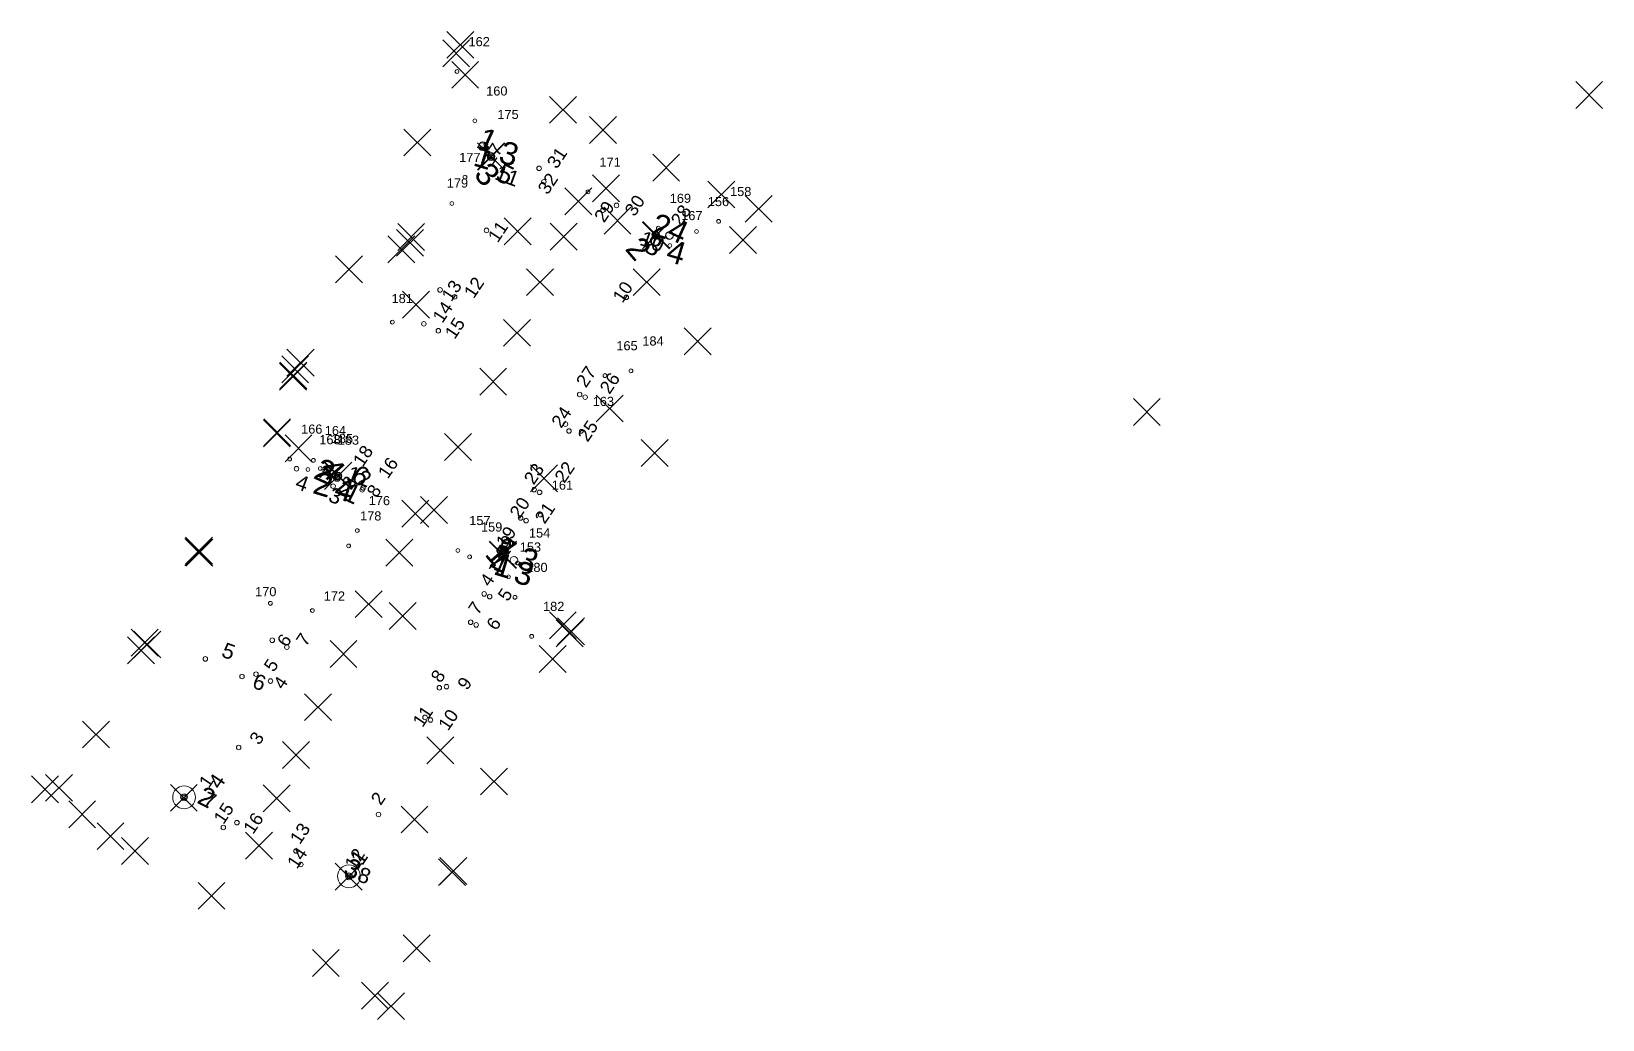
# Model space of a CAD drawing. Header units: metres. Extents: x 7511139 to 7512554, y 4691866 to 4693195.
# Drawn here: x 7512399.1 to 7512553.8, y 4691865.8 to 4691963.1 of the extents above.
import ezdxf

# ---------------------------------------------------------------- set-up
doc = ezdxf.new("R2010")
doc.units = ezdxf.units.M
for name, color, linetype, lineweight in [('b1 pikat', 1, 'Continuous', 0), ('b1 pikat ekzek', 1, 'Continuous', 0), ('b2 ekzekutim pikat', 170, 'Continuous', 0), ('b2 pikat', 1, 'Continuous', 0), ('b2 projekt pikat', 7, 'Continuous', 0), ('Betoni varfun pikat matjet', 170, 'Continuous', 0), ('E 2 pikat', 242, 'Continuous', 0), ('E0 pikat', 4, 'Continuous', 0), ('E1 pikat', 10, 'Continuous', 0), ('kati 1 pikat', 1, 'Continuous', 0), ('kati 12 projekt', 1, 'Continuous', 0), ('Matjet', 210, 'Continuous', 0), ('perdhesa pikat', 1, 'Continuous', 0), ('shputa projekt pikat', 3, 'Continuous', 0)]:
    doc.layers.add(name, color=color, linetype=linetype, lineweight=lineweight)
doc.styles.get("Standard").update_dxf_attribs({"font": 'arial.ttf'})

# ---------------------------------------------------------------- blocks, each defined once
blk = doc.blocks.new('*U25', base_point=(7512445.52, 4691911.56, 613.45))
at = {"layer": 'Matjet', "color": 0, "linetype": 'ByBlock', "lineweight": -2}
for p, q in [((7512444.19, 4691910.23, 613.45), (7512446.84, 4691912.88, 613.45)), ((7512444.19, 4691912.88, 613.45), (7512446.84, 4691910.23, 613.45))]:
    blk.add_line(p, q, dxfattribs=at)
blk = doc.blocks.new('*U26', base_point=(7512446.92, 4691933.45, 614.22))
at = {"layer": 'Matjet', "color": 0, "linetype": 'ByBlock', "lineweight": -2}
for p, q in [((7512445.6, 4691932.12, 614.22), (7512448.25, 4691934.77, 614.22)), ((7512445.6, 4691934.77, 614.22), (7512448.25, 4691932.12, 614.22))]:
    blk.add_line(p, q, dxfattribs=at)
blk = doc.blocks.new('*U27', base_point=(7512423.3, 4691923.65, 613.79))
at = {"layer": 'Matjet', "color": 0, "linetype": 'ByBlock', "lineweight": -2}
for p, q in [((7512421.98, 4691922.32, 613.79), (7512424.63, 4691924.97, 613.79)), ((7512421.98, 4691924.97, 613.79), (7512424.63, 4691922.32, 613.79))]:
    blk.add_line(p, q, dxfattribs=at)
blk = doc.blocks.new('*U28', base_point=(7512452.23, 4691904.04, 613.22))
at = {"layer": 'Matjet', "color": 0, "linetype": 'ByBlock', "lineweight": -2}
for p, q in [((7512450.91, 4691902.71, 613.22), (7512453.56, 4691905.36, 613.22)), ((7512450.91, 4691905.36, 613.22), (7512453.56, 4691902.71, 613.22))]:
    blk.add_line(p, q, dxfattribs=at)
blk = doc.blocks.new('*U29', base_point=(7512452.1, 4691903.85, 613.18))
at = {"layer": 'Matjet', "color": 0, "linetype": 'ByBlock', "lineweight": -2}
for p, q in [((7512450.78, 4691902.52, 613.18), (7512453.43, 4691905.17, 613.18)), ((7512450.78, 4691905.17, 613.18), (7512453.43, 4691902.52, 613.18))]:
    blk.add_line(p, q, dxfattribs=at)
blk = doc.blocks.new('*U30', base_point=(7512451.43, 4691904.65, 613.29))
at = {"layer": 'Matjet', "color": 0, "linetype": 'ByBlock', "lineweight": -2}
for p, q in [((7512450.11, 4691903.32, 613.29), (7512452.76, 4691905.97, 613.29)), ((7512450.11, 4691905.97, 613.29), (7512452.76, 4691903.32, 613.29))]:
    blk.add_line(p, q, dxfattribs=at)
blk = doc.blocks.new('*U31', base_point=(7512436.92, 4691915.65, 613.63))
at = {"layer": 'Matjet', "color": 0, "linetype": 'ByBlock', "lineweight": -2}
for p, q in [((7512435.59, 4691914.32, 613.63), (7512438.24, 4691916.97, 613.63)), ((7512435.59, 4691916.97, 613.63), (7512438.24, 4691914.32, 613.63))]:
    blk.add_line(p, q, dxfattribs=at)
blk = doc.blocks.new('*U32', base_point=(7512429.28, 4691919.34, 613.65))
at = {"layer": 'Matjet', "color": 0, "linetype": 'ByBlock', "lineweight": -2}
for p, q in [((7512427.96, 4691918.01, 613.65), (7512430.61, 4691920.66, 613.65)), ((7512427.96, 4691920.66, 613.65), (7512430.61, 4691918.01, 613.65))]:
    blk.add_line(p, q, dxfattribs=at)
blk = doc.blocks.new('*U33', base_point=(7512425.4, 4691922.06, 613.7))
at = {"layer": 'Matjet', "color": 0, "linetype": 'ByBlock', "lineweight": -2}
for p, q in [((7512424.08, 4691920.74, 613.7), (7512426.73, 4691923.39, 613.7)), ((7512424.08, 4691923.39, 613.7), (7512426.73, 4691920.74, 613.7))]:
    blk.add_line(p, q, dxfattribs=at)
blk = doc.blocks.new('*U34', base_point=(7512423.27, 4691923.56, 613.75))
at = {"layer": 'Matjet', "color": 0, "linetype": 'ByBlock', "lineweight": -2}
for p, q in [((7512421.94, 4691922.23, 613.75), (7512424.59, 4691924.88, 613.75)), ((7512421.94, 4691924.88, 613.75), (7512424.59, 4691922.23, 613.75))]:
    blk.add_line(p, q, dxfattribs=at)
blk = doc.blocks.new('*U35', base_point=(7512424.89, 4691929.25, 614.87))
at = {"layer": 'Matjet', "color": 0, "linetype": 'ByBlock', "lineweight": -2}
for p, q in [((7512423.57, 4691927.92, 614.87), (7512426.22, 4691930.57, 614.87)), ((7512423.57, 4691930.57, 614.87), (7512426.22, 4691927.92, 614.87))]:
    blk.add_line(p, q, dxfattribs=at)
blk = doc.blocks.new('*U36', base_point=(7512424.87, 4691929.12, 614.01))
at = {"layer": 'Matjet', "color": 0, "linetype": 'ByBlock', "lineweight": -2}
for p, q in [((7512423.54, 4691927.8, 614.01), (7512426.19, 4691930.45, 614.01)), ((7512423.54, 4691930.45, 614.01), (7512426.19, 4691927.8, 614.01))]:
    blk.add_line(p, q, dxfattribs=at)
blk = doc.blocks.new('*U37', base_point=(7512425.6, 4691930.51, 613.87))
at = {"layer": 'Matjet', "color": 0, "linetype": 'ByBlock', "lineweight": -2}
for p, q in [((7512424.27, 4691929.18, 613.87), (7512426.93, 4691931.83, 613.87)), ((7512424.27, 4691931.83, 613.87), (7512426.93, 4691929.18, 613.87))]:
    blk.add_line(p, q, dxfattribs=at)
blk = doc.blocks.new('*U38', base_point=(7512415.61, 4691911.99, 613.25))
at = {"layer": 'Matjet', "color": 0, "linetype": 'ByBlock', "lineweight": -2}
for p, q in [((7512414.28, 4691910.66, 613.25), (7512416.93, 4691913.31, 613.25)), ((7512414.28, 4691913.31, 613.25), (7512416.93, 4691910.66, 613.25))]:
    blk.add_line(p, q, dxfattribs=at)
blk = doc.blocks.new('*U39', base_point=(7512415.54, 4691911.87, 613.34))
at = {"layer": 'Matjet', "color": 0, "linetype": 'ByBlock', "lineweight": -2}
for p, q in [((7512414.22, 4691910.54, 613.34), (7512416.87, 4691913.19, 613.34)), ((7512414.22, 4691913.19, 613.34), (7512416.87, 4691910.54, 613.34))]:
    blk.add_line(p, q, dxfattribs=at)
blk = doc.blocks.new('*U40', base_point=(7512415.63, 4691911.81, 613.34))
at = {"layer": 'Matjet', "color": 0, "linetype": 'ByBlock', "lineweight": -2}
for p, q in [((7512414.31, 4691910.48, 613.34), (7512416.96, 4691913.13, 613.34)), ((7512414.31, 4691913.13, 613.34), (7512416.96, 4691910.48, 613.34))]:
    blk.add_line(p, q, dxfattribs=at)
blk = doc.blocks.new('*U41', base_point=(7512410.52, 4691902.75, 613.12))
at = {"layer": 'Matjet', "color": 0, "linetype": 'ByBlock', "lineweight": -2}
for p, q in [((7512409.19, 4691901.42, 613.12), (7512411.85, 4691904.07, 613.12)), ((7512409.19, 4691904.07, 613.12), (7512411.85, 4691901.42, 613.12))]:
    blk.add_line(p, q, dxfattribs=at)
blk = doc.blocks.new('*U42', base_point=(7512410.26, 4691902.94, 613.14))
at = {"layer": 'Matjet', "color": 0, "linetype": 'ByBlock', "lineweight": -2}
for p, q in [((7512408.93, 4691901.61, 613.14), (7512411.58, 4691904.26, 613.14)), ((7512408.93, 4691904.26, 613.14), (7512411.58, 4691901.61, 613.14))]:
    blk.add_line(p, q, dxfattribs=at)
blk = doc.blocks.new('*U43', base_point=(7512409.89, 4691902.17, 613.07))
at = {"layer": 'Matjet', "color": 0, "linetype": 'ByBlock', "lineweight": -2}
for p, q in [((7512408.57, 4691900.84, 613.07), (7512411.22, 4691903.49, 613.07)), ((7512408.57, 4691903.49, 613.07), (7512411.22, 4691900.84, 613.07))]:
    blk.add_line(p, q, dxfattribs=at)
blk = doc.blocks.new('*U44', base_point=(7512405.46, 4691893.89, 613.28))
at = {"layer": 'Matjet', "color": 0, "linetype": 'ByBlock', "lineweight": -2}
for p, q in [((7512404.13, 4691892.56, 613.28), (7512406.78, 4691895.21, 613.28)), ((7512404.13, 4691895.21, 613.28), (7512406.78, 4691892.56, 613.28))]:
    blk.add_line(p, q, dxfattribs=at)
blk = doc.blocks.new('*U45', base_point=(7512400.42, 4691888.47, 613.41))
at = {"layer": 'Matjet', "color": 0, "linetype": 'ByBlock', "lineweight": -2}
for p, q in [((7512399.1, 4691887.15, 613.41), (7512401.75, 4691889.8, 613.41)), ((7512399.1, 4691889.8, 613.41), (7512401.75, 4691887.15, 613.41))]:
    blk.add_line(p, q, dxfattribs=at)
blk = doc.blocks.new('*U46', base_point=(7512401.82, 4691888.64, 613.34))
at = {"layer": 'Matjet', "color": 0, "linetype": 'ByBlock', "lineweight": -2}
for p, q in [((7512400.5, 4691887.31, 613.34), (7512403.15, 4691889.96, 613.34)), ((7512400.5, 4691889.96, 613.34), (7512403.15, 4691887.31, 613.34))]:
    blk.add_line(p, q, dxfattribs=at)
blk = doc.blocks.new('*U47', base_point=(7512404.09, 4691886.03, 613.17))
at = {"layer": 'Matjet', "color": 0, "linetype": 'ByBlock', "lineweight": -2}
for p, q in [((7512402.77, 4691884.7, 613.17), (7512405.42, 4691887.36, 613.17)), ((7512402.77, 4691887.36, 613.17), (7512405.42, 4691884.7, 613.17))]:
    blk.add_line(p, q, dxfattribs=at)
blk = doc.blocks.new('*U48', base_point=(7512406.89, 4691883.88, 613.34))
at = {"layer": 'Matjet', "color": 0, "linetype": 'ByBlock', "lineweight": -2}
for p, q in [((7512405.56, 4691882.55, 613.34), (7512408.21, 4691885.2, 613.34)), ((7512405.56, 4691885.2, 613.34), (7512408.21, 4691882.55, 613.34))]:
    blk.add_line(p, q, dxfattribs=at)
blk = doc.blocks.new('*U49', base_point=(7512409.29, 4691882.4, 613.04))
at = {"layer": 'Matjet', "color": 0, "linetype": 'ByBlock', "lineweight": -2}
for p, q in [((7512407.96, 4691881.08, 613.04), (7512410.62, 4691883.73, 613.04)), ((7512407.96, 4691883.73, 613.04), (7512410.62, 4691881.08, 613.04))]:
    blk.add_line(p, q, dxfattribs=at)
blk = doc.blocks.new('*U50', base_point=(7512414.1, 4691887.65, 613.12))
at = {"layer": 'Matjet', "color": 0, "linetype": 'ByBlock', "lineweight": -2}
for p, q in [((7512412.78, 4691886.32, 613.12), (7512415.43, 4691888.97, 613.12)), ((7512412.78, 4691888.97, 613.12), (7512415.43, 4691886.32, 613.12))]:
    blk.add_line(p, q, dxfattribs=at)
blk = doc.blocks.new('*U51', base_point=(7512430.34, 4691879.88, 613.04))
at = {"layer": 'Matjet', "color": 0, "linetype": 'ByBlock', "lineweight": -2}
for p, q in [((7512429.02, 4691878.55, 613.04), (7512431.67, 4691881.2, 613.04)), ((7512429.02, 4691881.2, 613.04), (7512431.67, 4691878.55, 613.04))]:
    blk.add_line(p, q, dxfattribs=at)
blk = doc.blocks.new('*U52', base_point=(7512416.83, 4691878, 613.06))
at = {"layer": 'Matjet', "color": 0, "linetype": 'ByBlock', "lineweight": -2}
for p, q in [((7512415.51, 4691876.67, 613.06), (7512418.16, 4691879.32, 613.06)), ((7512415.51, 4691879.32, 613.06), (7512418.16, 4691876.67, 613.06))]:
    blk.add_line(p, q, dxfattribs=at)
blk = doc.blocks.new('*U53', base_point=(7512428.09, 4691871.39, 612.95))
at = {"layer": 'Matjet', "color": 0, "linetype": 'ByBlock', "lineweight": -2}
for p, q in [((7512426.77, 4691870.06, 612.95), (7512429.42, 4691872.71, 612.95)), ((7512426.77, 4691872.71, 612.95), (7512429.42, 4691870.06, 612.95))]:
    blk.add_line(p, q, dxfattribs=at)
blk = doc.blocks.new('*U54', base_point=(7512432.93, 4691868.16, 612.92))
at = {"layer": 'Matjet', "color": 0, "linetype": 'ByBlock', "lineweight": -2}
for p, q in [((7512431.61, 4691866.84, 612.92), (7512434.26, 4691869.49, 612.92)), ((7512431.61, 4691869.49, 612.92), (7512434.26, 4691866.84, 612.92))]:
    blk.add_line(p, q, dxfattribs=at)
blk = doc.blocks.new('*U55', base_point=(7512434.52, 4691867.14, 612.88))
at = {"layer": 'Matjet', "color": 0, "linetype": 'ByBlock', "lineweight": -2}
for p, q in [((7512433.2, 4691865.81, 612.88), (7512435.85, 4691868.46, 612.88)), ((7512433.2, 4691868.46, 612.88), (7512435.85, 4691865.81, 612.88))]:
    blk.add_line(p, q, dxfattribs=at)
blk = doc.blocks.new('*U56', base_point=(7512437.04, 4691872.83, 612.92))
at = {"layer": 'Matjet', "color": 0, "linetype": 'ByBlock', "lineweight": -2}
for p, q in [((7512435.72, 4691871.5, 612.92), (7512438.37, 4691874.15, 612.92)), ((7512435.72, 4691874.15, 612.92), (7512438.37, 4691871.5, 612.92))]:
    blk.add_line(p, q, dxfattribs=at)
blk = doc.blocks.new('*U57', base_point=(7512440.53, 4691880.33, 612.91))
at = {"layer": 'Matjet', "color": 0, "linetype": 'ByBlock', "lineweight": -2}
for p, q in [((7512439.2, 4691879, 612.91), (7512441.85, 4691881.65, 612.91)), ((7512439.2, 4691881.65, 612.91), (7512441.85, 4691879, 612.91))]:
    blk.add_line(p, q, dxfattribs=at)
blk = doc.blocks.new('*U58', base_point=(7512436.82, 4691885.51, 613.1))
at = {"layer": 'Matjet', "color": 0, "linetype": 'ByBlock', "lineweight": -2}
for p, q in [((7512435.5, 4691884.19, 613.1), (7512438.15, 4691886.84, 613.1)), ((7512435.5, 4691886.84, 613.1), (7512438.15, 4691884.19, 613.1))]:
    blk.add_line(p, q, dxfattribs=at)
blk = doc.blocks.new('*U59', base_point=(7512439.38, 4691892.32, 613.23))
at = {"layer": 'Matjet', "color": 0, "linetype": 'ByBlock', "lineweight": -2}
for p, q in [((7512438.05, 4691891, 613.23), (7512440.7, 4691893.65, 613.23)), ((7512438.05, 4691893.65, 613.23), (7512440.7, 4691891, 613.23))]:
    blk.add_line(p, q, dxfattribs=at)
blk = doc.blocks.new('*U60', base_point=(7512444.66, 4691889.25, 613.1))
at = {"layer": 'Matjet', "color": 0, "linetype": 'ByBlock', "lineweight": -2}
for p, q in [((7512443.33, 4691887.93, 613.1), (7512445.98, 4691890.58, 613.1)), ((7512443.33, 4691890.58, 613.1), (7512445.98, 4691887.93, 613.1))]:
    blk.add_line(p, q, dxfattribs=at)
blk = doc.blocks.new('*U61', base_point=(7512450.44, 4691901.33, 613.25))
at = {"layer": 'Matjet', "color": 0, "linetype": 'ByBlock', "lineweight": -2}
for p, q in [((7512449.11, 4691900, 613.25), (7512451.76, 4691902.65, 613.25)), ((7512449.11, 4691902.65, 613.25), (7512451.76, 4691900, 613.25))]:
    blk.add_line(p, q, dxfattribs=at)
blk = doc.blocks.new('*U62', base_point=(7512449.58, 4691919.1, 613.73))
at = {"layer": 'Matjet', "color": 0, "linetype": 'ByBlock', "lineweight": -2}
for p, q in [((7512448.26, 4691917.78, 613.73), (7512450.91, 4691920.43, 613.73)), ((7512448.26, 4691920.43, 613.73), (7512450.91, 4691917.78, 613.73))]:
    blk.add_line(p, q, dxfattribs=at)
blk = doc.blocks.new('*U63', base_point=(7512456.05, 4691926, 614.07))
at = {"layer": 'Matjet', "color": 0, "linetype": 'ByBlock', "lineweight": -2}
for p, q in [((7512454.72, 4691924.67, 614.07), (7512457.38, 4691927.32, 614.07)), ((7512454.72, 4691927.32, 614.07), (7512457.38, 4691924.67, 614.07))]:
    blk.add_line(p, q, dxfattribs=at)
blk = doc.blocks.new('*U64', base_point=(7512460.47, 4691921.62, 613.77))
at = {"layer": 'Matjet', "color": 0, "linetype": 'ByBlock', "lineweight": -2}
for p, q in [((7512459.15, 4691920.29, 613.77), (7512461.8, 4691922.94, 613.77)), ((7512459.15, 4691922.94, 613.77), (7512461.8, 4691920.29, 613.77))]:
    blk.add_line(p, q, dxfattribs=at)
blk = doc.blocks.new('*U65', base_point=(7512464.71, 4691932.61, 614.41))
at = {"layer": 'Matjet', "color": 0, "linetype": 'ByBlock', "lineweight": -2}
for p, q in [((7512463.39, 4691931.28, 614.41), (7512466.04, 4691933.93, 614.41)), ((7512463.39, 4691933.93, 614.41), (7512466.04, 4691931.28, 614.41))]:
    blk.add_line(p, q, dxfattribs=at)
blk = doc.blocks.new('*U66', base_point=(7512459.69, 4691938.44, 614.69))
at = {"layer": 'Matjet', "color": 0, "linetype": 'ByBlock', "lineweight": -2}
for p, q in [((7512458.37, 4691937.11, 614.69), (7512461.02, 4691939.76, 614.69)), ((7512458.37, 4691939.76, 614.69), (7512461.02, 4691937.11, 614.69))]:
    blk.add_line(p, q, dxfattribs=at)
blk = doc.blocks.new('*U67', base_point=(7512460.61, 4691943.03, 614.99))
at = {"layer": 'Matjet', "color": 0, "linetype": 'ByBlock', "lineweight": -2}
for p, q in [((7512459.29, 4691941.71, 614.99), (7512461.94, 4691944.36, 614.99)), ((7512459.29, 4691944.36, 614.99), (7512461.94, 4691941.71, 614.99))]:
    blk.add_line(p, q, dxfattribs=at)
blk = doc.blocks.new('*U68', base_point=(7512469.17, 4691942.57, 615.14))
at = {"layer": 'Matjet', "color": 0, "linetype": 'ByBlock', "lineweight": -2}
for p, q in [((7512467.85, 4691941.25, 615.14), (7512470.5, 4691943.9, 615.14)), ((7512467.85, 4691943.9, 615.14), (7512470.5, 4691941.25, 615.14))]:
    blk.add_line(p, q, dxfattribs=at)
blk = doc.blocks.new('*U69', base_point=(7512470.73, 4691945.66, 615.38))
at = {"layer": 'Matjet', "color": 0, "linetype": 'ByBlock', "lineweight": -2}
for p, q in [((7512469.4, 4691944.33, 615.38), (7512472.06, 4691946.98, 615.38)), ((7512469.4, 4691946.98, 615.38), (7512472.06, 4691944.33, 615.38))]:
    blk.add_line(p, q, dxfattribs=at)
blk = doc.blocks.new('*U70', base_point=(7512467.04, 4691947.06, 615.35))
at = {"layer": 'Matjet', "color": 0, "linetype": 'ByBlock', "lineweight": -2}
for p, q in [((7512465.72, 4691945.74, 615.35), (7512468.37, 4691948.39, 615.35)), ((7512465.72, 4691948.39, 615.35), (7512468.37, 4691945.74, 615.35))]:
    blk.add_line(p, q, dxfattribs=at)
blk = doc.blocks.new('*U71', base_point=(7512461.62, 4691949.71, 615.38))
at = {"layer": 'Matjet', "color": 0, "linetype": 'ByBlock', "lineweight": -2}
for p, q in [((7512460.29, 4691948.39, 615.38), (7512462.94, 4691951.04, 615.38)), ((7512460.29, 4691951.04, 615.38), (7512462.94, 4691948.39, 615.38))]:
    blk.add_line(p, q, dxfattribs=at)
blk = doc.blocks.new('*U72', base_point=(7512451.44, 4691955.41, 615.39))
at = {"layer": 'Matjet', "color": 0, "linetype": 'ByBlock', "lineweight": -2}
for p, q in [((7512450.12, 4691954.08, 615.39), (7512452.77, 4691956.73, 615.39)), ((7512450.12, 4691956.73, 615.39), (7512452.77, 4691954.08, 615.39))]:
    blk.add_line(p, q, dxfattribs=at)
blk = doc.blocks.new('*U73', base_point=(7512441.34, 4691961.8, 615.33))
at = {"layer": 'Matjet', "color": 0, "linetype": 'ByBlock', "lineweight": -2}
for p, q in [((7512440.02, 4691960.48, 615.33), (7512442.67, 4691963.13, 615.33)), ((7512440.02, 4691963.13, 615.33), (7512442.67, 4691960.48, 615.33))]:
    blk.add_line(p, q, dxfattribs=at)
blk = doc.blocks.new('*U74', base_point=(7512440.93, 4691960.96, 615.36))
at = {"layer": 'Matjet', "color": 0, "linetype": 'ByBlock', "lineweight": -2}
for p, q in [((7512439.61, 4691959.64, 615.36), (7512442.26, 4691962.29, 615.36)), ((7512439.61, 4691962.29, 615.36), (7512442.26, 4691959.64, 615.36))]:
    blk.add_line(p, q, dxfattribs=at)
blk = doc.blocks.new('*U75', base_point=(7512441.82, 4691958.85, 615.39))
at = {"layer": 'Matjet', "color": 0, "linetype": 'ByBlock', "lineweight": -2}
for p, q in [((7512440.49, 4691957.53, 615.39), (7512443.14, 4691960.18, 615.39)), ((7512440.49, 4691960.18, 615.39), (7512443.14, 4691957.53, 615.39))]:
    blk.add_line(p, q, dxfattribs=at)
blk = doc.blocks.new('*U76', base_point=(7512444.38, 4691950.81, 615.01))
at = {"layer": 'Matjet', "color": 0, "linetype": 'ByBlock', "lineweight": -2}
for p, q in [((7512443.05, 4691949.48, 615.01), (7512445.7, 4691952.14, 615.01)), ((7512443.05, 4691952.14, 615.01), (7512445.7, 4691949.48, 615.01))]:
    blk.add_line(p, q, dxfattribs=at)
blk = doc.blocks.new('*U77', base_point=(7512437.12, 4691952.19, 614.96))
at = {"layer": 'Matjet', "color": 0, "linetype": 'ByBlock', "lineweight": -2}
for p, q in [((7512435.79, 4691950.86, 614.96), (7512438.44, 4691953.51, 614.96)), ((7512435.79, 4691953.51, 614.96), (7512438.44, 4691950.86, 614.96))]:
    blk.add_line(p, q, dxfattribs=at)
blk = doc.blocks.new('*U78', base_point=(7512436.96, 4691936.22, 614.21))
at = {"layer": 'Matjet', "color": 0, "linetype": 'ByBlock', "lineweight": -2}
for p, q in [((7512435.64, 4691934.9, 614.21), (7512438.29, 4691937.55, 614.21)), ((7512435.64, 4691937.55, 614.21), (7512438.29, 4691934.9, 614.21))]:
    blk.add_line(p, q, dxfattribs=at)
blk = doc.blocks.new('*U79', base_point=(7512430.38, 4691939.7, 614.22))
at = {"layer": 'Matjet', "color": 0, "linetype": 'ByBlock', "lineweight": -2}
for p, q in [((7512429.06, 4691938.37, 614.22), (7512431.71, 4691941.02, 614.22)), ((7512429.06, 4691941.02, 614.22), (7512431.71, 4691938.37, 614.22))]:
    blk.add_line(p, q, dxfattribs=at)
blk = doc.blocks.new('*U80', base_point=(7512421.51, 4691882.94, 613.1))
at = {"layer": 'Matjet', "color": 0, "linetype": 'ByBlock', "lineweight": -2}
for p, q in [((7512420.18, 4691881.61, 613.1), (7512422.83, 4691884.26, 613.1)), ((7512420.18, 4691884.26, 613.1), (7512422.83, 4691881.61, 613.1))]:
    blk.add_line(p, q, dxfattribs=at)
blk = doc.blocks.new('*U81', base_point=(7512423.24, 4691887.59, 613.2))
at = {"layer": 'Matjet', "color": 0, "linetype": 'ByBlock', "lineweight": -2}
for p, q in [((7512421.92, 4691886.27, 613.2), (7512424.57, 4691888.92, 613.2)), ((7512421.92, 4691888.92, 613.2), (7512424.57, 4691886.27, 613.2))]:
    blk.add_line(p, q, dxfattribs=at)
blk = doc.blocks.new('*U82', base_point=(7512425.16, 4691891.87, 613.24))
at = {"layer": 'Matjet', "color": 0, "linetype": 'ByBlock', "lineweight": -2}
for p, q in [((7512423.84, 4691890.55, 613.24), (7512426.49, 4691893.2, 613.24)), ((7512423.84, 4691893.2, 613.24), (7512426.49, 4691890.55, 613.24))]:
    blk.add_line(p, q, dxfattribs=at)
blk = doc.blocks.new('*U83', base_point=(7512427.34, 4691896.57, 613.28))
at = {"layer": 'Matjet', "color": 0, "linetype": 'ByBlock', "lineweight": -2}
for p, q in [((7512426.01, 4691895.25, 613.28), (7512428.66, 4691897.9, 613.28)), ((7512426.01, 4691897.9, 613.28), (7512428.66, 4691895.25, 613.28))]:
    blk.add_line(p, q, dxfattribs=at)
blk = doc.blocks.new('*U84', base_point=(7512429.84, 4691901.81, 613.33))
at = {"layer": 'Matjet', "color": 0, "linetype": 'ByBlock', "lineweight": -2}
for p, q in [((7512428.51, 4691900.48, 613.33), (7512431.16, 4691903.13, 613.33)), ((7512428.51, 4691903.13, 613.33), (7512431.16, 4691900.48, 613.33))]:
    blk.add_line(p, q, dxfattribs=at)
blk = doc.blocks.new('*U85', base_point=(7512432.3, 4691906.73, 613.4))
at = {"layer": 'Matjet', "color": 0, "linetype": 'ByBlock', "lineweight": -2}
for p, q in [((7512430.98, 4691905.4, 613.4), (7512433.63, 4691908.05, 613.4)), ((7512430.98, 4691908.05, 613.4), (7512433.63, 4691905.4, 613.4))]:
    blk.add_line(p, q, dxfattribs=at)
blk = doc.blocks.new('*U86', base_point=(7512435.32, 4691911.79, 613.47))
at = {"layer": 'Matjet', "color": 0, "linetype": 'ByBlock', "lineweight": -2}
for p, q in [((7512434, 4691910.46, 613.47), (7512436.65, 4691913.11, 613.47)), ((7512434, 4691913.11, 613.47), (7512436.65, 4691910.46, 613.47))]:
    blk.add_line(p, q, dxfattribs=at)
blk = doc.blocks.new('*U87', base_point=(7512438.75, 4691915.99, 613.61))
at = {"layer": 'Matjet', "color": 0, "linetype": 'ByBlock', "lineweight": -2}
for p, q in [((7512437.43, 4691914.67, 613.61), (7512440.08, 4691917.32, 613.61)), ((7512437.43, 4691917.32, 613.61), (7512440.08, 4691914.67, 613.61))]:
    blk.add_line(p, q, dxfattribs=at)
blk = doc.blocks.new('*U88', base_point=(7512441.11, 4691922.21, 613.78))
at = {"layer": 'Matjet', "color": 0, "linetype": 'ByBlock', "lineweight": -2}
for p, q in [((7512439.78, 4691920.88, 613.78), (7512442.43, 4691923.53, 613.78)), ((7512439.78, 4691923.53, 613.78), (7512442.43, 4691920.88, 613.78))]:
    blk.add_line(p, q, dxfattribs=at)
blk = doc.blocks.new('*U89', base_point=(7512444.58, 4691928.64, 614.01))
at = {"layer": 'Matjet', "color": 0, "linetype": 'ByBlock', "lineweight": -2}
for p, q in [((7512443.25, 4691927.32, 614.01), (7512445.9, 4691929.97, 614.01)), ((7512443.25, 4691929.97, 614.01), (7512445.9, 4691927.32, 614.01))]:
    blk.add_line(p, q, dxfattribs=at)
blk = doc.blocks.new('*U90', base_point=(7512449.19, 4691938.44, 614.48))
at = {"layer": 'Matjet', "color": 0, "linetype": 'ByBlock', "lineweight": -2}
for p, q in [((7512447.87, 4691937.11, 614.48), (7512450.52, 4691939.76, 614.48)), ((7512447.87, 4691939.76, 614.48), (7512450.52, 4691937.11, 614.48))]:
    blk.add_line(p, q, dxfattribs=at)
blk = doc.blocks.new('*U91', base_point=(7512451.53, 4691942.91, 614.72))
at = {"layer": 'Matjet', "color": 0, "linetype": 'ByBlock', "lineweight": -2}
for p, q in [((7512450.2, 4691941.58, 614.72), (7512452.85, 4691944.23, 614.72)), ((7512450.2, 4691944.23, 614.72), (7512452.85, 4691941.58, 614.72))]:
    blk.add_line(p, q, dxfattribs=at)
blk = doc.blocks.new('*U92', base_point=(7512452.96, 4691946.39, 614.95))
at = {"layer": 'Matjet', "color": 0, "linetype": 'ByBlock', "lineweight": -2}
for p, q in [((7512451.63, 4691945.06, 614.95), (7512454.28, 4691947.71, 614.95)), ((7512451.63, 4691947.71, 614.95), (7512454.28, 4691945.06, 614.95))]:
    blk.add_line(p, q, dxfattribs=at)
blk = doc.blocks.new('*U93', base_point=(7512455.69, 4691947.67, 615.17))
at = {"layer": 'Matjet', "color": 0, "linetype": 'ByBlock', "lineweight": -2}
for p, q in [((7512454.36, 4691946.35, 615.17), (7512457.02, 4691949, 615.17)), ((7512454.36, 4691949, 615.17), (7512457.02, 4691946.35, 615.17))]:
    blk.add_line(p, q, dxfattribs=at)
blk = doc.blocks.new('*U94', base_point=(7512445.44, 4691911.38))
at = {"layer": 'b2 pikat', "linetype": 'ByBlock', "lineweight": -2}
blk.add_line((7512445.44, 4691911.38), (7512445.44, 4691911.38), dxfattribs=at)
blk.add_circle((7512445.44, 4691911.38), 0.225, dxfattribs=at)
at = {"layer": 'b2 pikat', "linetype": 'ByBlock', "insert": (7512445.03, 4691911.56), "char_height": 1.5, "attachment_point": 1, "rotation": 339.7395}
blk.add_mtext('1', dxfattribs=at)
blk = doc.blocks.new('*U95', base_point=(7512429.21, 4691919.16))
at = {"layer": 'b2 pikat', "linetype": 'ByBlock', "lineweight": -2}
blk.add_line((7512429.21, 4691919.16), (7512429.21, 4691919.16), dxfattribs=at)
blk.add_circle((7512429.21, 4691919.16), 0.225, dxfattribs=at)
at = {"layer": 'b2 pikat', "linetype": 'ByBlock', "insert": (7512429.73, 4691918.98), "char_height": 1.5, "attachment_point": 1, "rotation": 339.7395}
blk.add_mtext('2', dxfattribs=at)
blk = doc.blocks.new('*U96', base_point=(7512428.81, 4691918.34))
at = {"layer": 'b2 pikat', "linetype": 'ByBlock', "lineweight": -2}
blk.add_line((7512428.81, 4691918.34), (7512428.81, 4691918.34), dxfattribs=at)
blk.add_circle((7512428.81, 4691918.34), 0.225, dxfattribs=at)
at = {"layer": 'b2 pikat', "linetype": 'ByBlock', "insert": (7512428.75, 4691918.29), "char_height": 1.5, "attachment_point": 1, "rotation": 339.7395}
blk.add_mtext('3', dxfattribs=at)
blk = doc.blocks.new('*U97', base_point=(7512425.21, 4691920.06))
at = {"layer": 'b2 pikat', "linetype": 'ByBlock', "lineweight": -2}
blk.add_line((7512425.21, 4691920.06), (7512425.21, 4691920.06), dxfattribs=at)
blk.add_circle((7512425.21, 4691920.06), 0.225, dxfattribs=at)
at = {"layer": 'b2 pikat', "linetype": 'ByBlock', "insert": (7512425.49, 4691919.56), "char_height": 1.5, "attachment_point": 1, "rotation": 339.7395}
blk.add_mtext('4', dxfattribs=at)
blk = doc.blocks.new('*U98', base_point=(7512416.23, 4691901.33))
at = {"layer": 'b2 pikat', "linetype": 'ByBlock', "lineweight": -2}
blk.add_line((7512416.23, 4691901.33), (7512416.23, 4691901.33), dxfattribs=at)
blk.add_circle((7512416.23, 4691901.33), 0.225, dxfattribs=at)
at = {"layer": 'b2 pikat', "linetype": 'ByBlock', "insert": (7512418.23, 4691903), "char_height": 1.5, "attachment_point": 1, "rotation": 339.7395}
blk.add_mtext('5', dxfattribs=at)
blk = doc.blocks.new('*U99', base_point=(7512419.84, 4691899.6))
at = {"layer": 'b2 pikat', "linetype": 'ByBlock', "lineweight": -2}
blk.add_line((7512419.84, 4691899.6), (7512419.84, 4691899.6), dxfattribs=at)
blk.add_circle((7512419.84, 4691899.6), 0.225, dxfattribs=at)
at = {"layer": 'b2 pikat', "linetype": 'ByBlock', "insert": (7512421.27, 4691899.94), "char_height": 1.5, "attachment_point": 1, "rotation": 339.7395}
blk.add_mtext('6', dxfattribs=at)
blk = doc.blocks.new('*U100', base_point=(7512414.13, 4691887.7))
at = {"layer": 'b2 pikat', "linetype": 'ByBlock', "lineweight": -2}
blk.add_line((7512414.13, 4691887.7), (7512414.13, 4691887.7), dxfattribs=at)
blk.add_circle((7512414.13, 4691887.7), 0.225, dxfattribs=at)
at = {"layer": 'b2 pikat', "linetype": 'ByBlock', "insert": (7512416.38, 4691888.31), "char_height": 1.5, "attachment_point": 1, "rotation": 339.7395}
blk.add_mtext('7', dxfattribs=at)
blk = doc.blocks.new('*U101', base_point=(7512430.37, 4691879.92))
at = {"layer": 'b2 pikat', "linetype": 'ByBlock', "lineweight": -2}
blk.add_line((7512430.37, 4691879.92), (7512430.37, 4691879.92), dxfattribs=at)
blk.add_circle((7512430.37, 4691879.92), 0.225, dxfattribs=at)
at = {"layer": 'b2 pikat', "linetype": 'ByBlock', "insert": (7512431.6, 4691880.91), "char_height": 1.5, "attachment_point": 1, "rotation": 339.7395}
blk.add_mtext('8', dxfattribs=at)
blk = doc.blocks.new('*U102', base_point=(7512445.53, 4691911.56))
at = {"layer": 'b2 pikat', "linetype": 'ByBlock', "lineweight": -2}
blk.add_line((7512445.53, 4691911.56), (7512445.53, 4691911.56), dxfattribs=at)
blk.add_circle((7512445.53, 4691911.56), 0.225, dxfattribs=at)
at = {"layer": 'b2 pikat', "linetype": 'ByBlock', "insert": (7512445.49, 4691913.29), "char_height": 1.5, "attachment_point": 1, "rotation": 339.7395}
blk.add_mtext('9', dxfattribs=at)
blk = doc.blocks.new('*U103', base_point=(7512460.6, 4691943.02))
at = {"layer": 'b2 pikat', "linetype": 'ByBlock', "lineweight": -2}
blk.add_line((7512460.6, 4691943.02), (7512460.6, 4691943.02), dxfattribs=at)
blk.add_circle((7512460.6, 4691943.02), 0.225, dxfattribs=at)
at = {"layer": 'b2 pikat', "linetype": 'ByBlock', "insert": (7512459.42, 4691943.55), "char_height": 1.5, "attachment_point": 1, "rotation": 339.7395}
blk.add_mtext('10', dxfattribs=at)
blk = doc.blocks.new('*U104', base_point=(7512444.37, 4691950.8))
at = {"layer": 'b2 pikat', "linetype": 'ByBlock', "lineweight": -2}
blk.add_line((7512444.37, 4691950.8), (7512444.37, 4691950.8), dxfattribs=at)
blk.add_circle((7512444.37, 4691950.8), 0.225, dxfattribs=at)
at = {"layer": 'b2 pikat', "linetype": 'ByBlock', "insert": (7512445.14, 4691950.01), "char_height": 1.5, "attachment_point": 1, "rotation": 339.7395}
blk.add_mtext('11', dxfattribs=at)
blk = doc.blocks.new('*U105', base_point=(7512429.29, 4691919.34))
at = {"layer": 'b2 pikat', "linetype": 'ByBlock', "lineweight": -2}
blk.add_line((7512429.29, 4691919.34), (7512429.29, 4691919.34), dxfattribs=at)
blk.add_circle((7512429.29, 4691919.34), 0.225, dxfattribs=at)
at = {"layer": 'b2 pikat', "linetype": 'ByBlock', "insert": (7512430.55, 4691920.41), "char_height": 1.5, "attachment_point": 1, "rotation": 339.7395}
blk.add_mtext('12', dxfattribs=at)
blk = doc.blocks.new('*U106', base_point=(7512430.37, 4691879.92))
at = {"layer": 'b1 pikat', "linetype": 'ByBlock', "lineweight": -2}
blk.add_line((7512430.37, 4691879.92), (7512430.37, 4691879.92), dxfattribs=at)
blk.add_circle((7512430.37, 4691879.92), 1.12, dxfattribs=at)
at = {"layer": 'b1 pikat', "linetype": 'ByBlock', "insert": (7512430.43, 4691881.74), "char_height": 1.5, "attachment_point": 1, "rotation": 56.21}
blk.add_mtext('1', dxfattribs=at)
blk = doc.blocks.new('*U107', base_point=(7512414.13, 4691887.7))
at = {"layer": 'b1 pikat', "linetype": 'ByBlock', "lineweight": -2}
blk.add_line((7512414.13, 4691887.7), (7512414.13, 4691887.7), dxfattribs=at)
blk.add_circle((7512414.13, 4691887.7), 1.12, dxfattribs=at)
at = {"layer": 'b1 pikat', "linetype": 'ByBlock', "insert": (7512416.41, 4691889.23), "char_height": 1.5, "attachment_point": 1, "rotation": 56.21}
blk.add_mtext('4', dxfattribs=at)
blk = doc.blocks.new('*U108', base_point=(7512429.21, 4691919.16))
at = {"layer": 'perdhesa pikat', "linetype": 'ByBlock', "lineweight": -2}
blk.add_line((7512429.21, 4691919.16), (7512429.21, 4691919.16), dxfattribs=at)
blk.add_circle((7512429.21, 4691919.16), 0.337, dxfattribs=at)
at = {"layer": 'perdhesa pikat', "linetype": 'ByBlock', "insert": (7512430.46, 4691918.81), "char_height": 1.88, "attachment_point": 1, "rotation": 333.9424}
blk.add_mtext('1', dxfattribs=at)
blk = doc.blocks.new('*U109', base_point=(7512414.13, 4691887.7))
at = {"layer": 'perdhesa pikat', "linetype": 'ByBlock', "lineweight": -2}
blk.add_line((7512414.13, 4691887.7), (7512414.13, 4691887.7), dxfattribs=at)
blk.add_circle((7512414.13, 4691887.7), 0.337, dxfattribs=at)
at = {"layer": 'perdhesa pikat', "linetype": 'ByBlock', "insert": (7512416.12, 4691888.88), "char_height": 1.88, "attachment_point": 1, "rotation": 333.9424}
blk.add_mtext('2', dxfattribs=at)
blk = doc.blocks.new('*U110', base_point=(7512430.37, 4691879.92))
at = {"layer": 'perdhesa pikat', "linetype": 'ByBlock', "lineweight": -2}
blk.add_line((7512430.37, 4691879.92), (7512430.37, 4691879.92), dxfattribs=at)
blk.add_circle((7512430.37, 4691879.92), 0.337, dxfattribs=at)
at = {"layer": 'perdhesa pikat', "linetype": 'ByBlock', "insert": (7512430.51, 4691881.83), "char_height": 1.88, "attachment_point": 1, "rotation": 333.9424}
blk.add_mtext('3', dxfattribs=at)
blk = doc.blocks.new('*U111', base_point=(7512445.44, 4691911.38))
at = {"layer": 'perdhesa pikat', "linetype": 'ByBlock', "lineweight": -2}
blk.add_line((7512445.44, 4691911.38), (7512445.44, 4691911.38), dxfattribs=at)
blk.add_circle((7512445.44, 4691911.38), 0.337, dxfattribs=at)
at = {"layer": 'perdhesa pikat', "linetype": 'ByBlock', "insert": (7512444.8, 4691911.78), "char_height": 1.88, "attachment_point": 1, "rotation": 333.9424}
blk.add_mtext('4', dxfattribs=at)
blk = doc.blocks.new('*U112', base_point=(7512444.37, 4691950.8))
at = {"layer": 'perdhesa pikat', "linetype": 'ByBlock', "lineweight": -2}
blk.add_line((7512444.37, 4691950.8), (7512444.37, 4691950.8), dxfattribs=at)
blk.add_circle((7512444.37, 4691950.8), 0.337, dxfattribs=at)
at = {"layer": 'perdhesa pikat', "linetype": 'ByBlock', "insert": (7512445.52, 4691950.24), "char_height": 1.88, "attachment_point": 1, "rotation": 333.9424}
blk.add_mtext('5', dxfattribs=at)
blk = doc.blocks.new('*U113', base_point=(7512429.29, 4691919.34))
at = {"layer": 'perdhesa pikat', "linetype": 'ByBlock', "lineweight": -2}
blk.add_line((7512429.29, 4691919.34), (7512429.29, 4691919.34), dxfattribs=at)
blk.add_circle((7512429.29, 4691919.34), 0.337, dxfattribs=at)
at = {"layer": 'perdhesa pikat', "linetype": 'ByBlock', "insert": (7512431.29, 4691920.54), "char_height": 1.88, "attachment_point": 1, "rotation": 333.9424}
blk.add_mtext('6', dxfattribs=at)
blk = doc.blocks.new('*U114', base_point=(7512445.53, 4691911.56))
at = {"layer": 'perdhesa pikat', "linetype": 'ByBlock', "lineweight": -2}
blk.add_line((7512445.53, 4691911.56), (7512445.53, 4691911.56), dxfattribs=at)
blk.add_circle((7512445.53, 4691911.56), 0.337, dxfattribs=at)
at = {"layer": 'perdhesa pikat', "linetype": 'ByBlock', "insert": (7512445.76, 4691913.35), "char_height": 1.88, "attachment_point": 1, "rotation": 333.9424}
blk.add_mtext('7', dxfattribs=at)
blk = doc.blocks.new('*U115', base_point=(7512460.6, 4691943.02))
at = {"layer": 'perdhesa pikat', "linetype": 'ByBlock', "lineweight": -2}
blk.add_line((7512460.6, 4691943.02), (7512460.6, 4691943.02), dxfattribs=at)
blk.add_circle((7512460.6, 4691943.02), 0.337, dxfattribs=at)
at = {"layer": 'perdhesa pikat', "linetype": 'ByBlock', "insert": (7512460.11, 4691943.2), "char_height": 1.88, "attachment_point": 1, "rotation": 333.9424}
blk.add_mtext('8', dxfattribs=at)
blk = doc.blocks.new('*U116', base_point=(7512414.13, 4691887.7))
at = {"layer": 'kati 1 pikat', "linetype": 'ByBlock', "lineweight": -2}
blk.add_line((7512414.13, 4691887.7), (7512414.13, 4691887.7), dxfattribs=at)
blk.add_circle((7512414.13, 4691887.7), 0.225, dxfattribs=at)
at = {"layer": 'kati 1 pikat', "linetype": 'ByBlock', "insert": (7512415.51, 4691889.23), "char_height": 1.27, "attachment_point": 1, "rotation": 56.21}
blk.add_mtext('1', dxfattribs=at)
blk = doc.blocks.new('*U117', base_point=(7512429.21, 4691919.16))
at = {"layer": 'kati 1 pikat', "linetype": 'ByBlock', "lineweight": -2}
blk.add_line((7512429.21, 4691919.16), (7512429.21, 4691919.16), dxfattribs=at)
blk.add_circle((7512429.21, 4691919.16), 0.225, dxfattribs=at)
at = {"layer": 'kati 1 pikat', "linetype": 'ByBlock', "insert": (7512429.58, 4691918.67), "char_height": 1.27, "attachment_point": 1, "rotation": 56.21}
blk.add_mtext('2', dxfattribs=at)
blk = doc.blocks.new('*U118', base_point=(7512445.44, 4691911.38))
at = {"layer": 'kati 1 pikat', "linetype": 'ByBlock', "lineweight": -2}
blk.add_line((7512445.44, 4691911.38), (7512445.44, 4691911.38), dxfattribs=at)
blk.add_circle((7512445.44, 4691911.38), 0.225, dxfattribs=at)
at = {"layer": 'kati 1 pikat', "linetype": 'ByBlock', "insert": (7512444.72, 4691911.81), "char_height": 1.27, "attachment_point": 1, "rotation": 56.21}
blk.add_mtext('3', dxfattribs=at)
blk = doc.blocks.new('*U119', base_point=(7512443.69, 4691907.73))
at = {"layer": 'kati 1 pikat', "linetype": 'ByBlock', "lineweight": -2}
blk.add_line((7512443.69, 4691907.73), (7512443.69, 4691907.73), dxfattribs=at)
blk.add_circle((7512443.69, 4691907.73), 0.225, dxfattribs=at)
at = {"layer": 'kati 1 pikat', "linetype": 'ByBlock', "insert": (7512443.18, 4691909.06), "char_height": 1.27, "attachment_point": 1, "rotation": 56.21}
blk.add_mtext('4', dxfattribs=at)
blk = doc.blocks.new('*U120', base_point=(7512444.23, 4691907.47))
at = {"layer": 'kati 1 pikat', "linetype": 'ByBlock', "lineweight": -2}
blk.add_line((7512444.23, 4691907.47), (7512444.23, 4691907.47), dxfattribs=at)
blk.add_circle((7512444.23, 4691907.47), 0.225, dxfattribs=at)
at = {"layer": 'kati 1 pikat', "linetype": 'ByBlock', "insert": (7512444.95, 4691907.61), "char_height": 1.27, "attachment_point": 1, "rotation": 56.21}
blk.add_mtext('5', dxfattribs=at)
blk = doc.blocks.new('*U121', base_point=(7512442.9, 4691904.68))
at = {"layer": 'kati 1 pikat', "linetype": 'ByBlock', "lineweight": -2}
blk.add_line((7512442.9, 4691904.68), (7512442.9, 4691904.68), dxfattribs=at)
blk.add_circle((7512442.9, 4691904.68), 0.225, dxfattribs=at)
at = {"layer": 'kati 1 pikat', "linetype": 'ByBlock', "insert": (7512443.82, 4691904.75), "char_height": 1.27, "attachment_point": 1, "rotation": 56.21}
blk.add_mtext('6', dxfattribs=at)
blk = doc.blocks.new('*U122', base_point=(7512442.36, 4691904.94))
at = {"layer": 'kati 1 pikat', "linetype": 'ByBlock', "lineweight": -2}
blk.add_line((7512442.36, 4691904.94), (7512442.36, 4691904.94), dxfattribs=at)
blk.add_circle((7512442.36, 4691904.94), 0.225, dxfattribs=at)
at = {"layer": 'kati 1 pikat', "linetype": 'ByBlock', "insert": (7512442.03, 4691906.29), "char_height": 1.27, "attachment_point": 1, "rotation": 56.21}
blk.add_mtext('7', dxfattribs=at)
blk = doc.blocks.new('*U123', base_point=(7512439.27, 4691898.49))
at = {"layer": 'kati 1 pikat', "linetype": 'ByBlock', "lineweight": -2}
blk.add_line((7512439.27, 4691898.49), (7512439.27, 4691898.49), dxfattribs=at)
blk.add_circle((7512439.27, 4691898.49), 0.225, dxfattribs=at)
at = {"layer": 'kati 1 pikat', "linetype": 'ByBlock', "insert": (7512438.34, 4691899.59), "char_height": 1.27, "attachment_point": 1, "rotation": 56.21}
blk.add_mtext('8', dxfattribs=at)
blk = doc.blocks.new('*U124', base_point=(7512439.98, 4691898.6))
at = {"layer": 'kati 1 pikat', "linetype": 'ByBlock', "lineweight": -2}
blk.add_line((7512439.98, 4691898.6), (7512439.98, 4691898.6), dxfattribs=at)
blk.add_circle((7512439.98, 4691898.6), 0.225, dxfattribs=at)
at = {"layer": 'kati 1 pikat', "linetype": 'ByBlock', "insert": (7512440.96, 4691898.87), "char_height": 1.27, "attachment_point": 1, "rotation": 56.21}
blk.add_mtext('9', dxfattribs=at)
blk = doc.blocks.new('*U125', base_point=(7512438.41, 4691895.31))
at = {"layer": 'kati 1 pikat', "linetype": 'ByBlock', "lineweight": -2}
blk.add_line((7512438.41, 4691895.31), (7512438.41, 4691895.31), dxfattribs=at)
blk.add_circle((7512438.41, 4691895.31), 0.225, dxfattribs=at)
at = {"layer": 'kati 1 pikat', "linetype": 'ByBlock', "insert": (7512439.07, 4691894.87), "char_height": 1.275, "attachment_point": 1, "rotation": 56.21}
blk.add_mtext('10', dxfattribs=at)
blk = doc.blocks.new('*U126', base_point=(7512437.87, 4691895.57))
at = {"layer": 'kati 1 pikat', "linetype": 'ByBlock', "lineweight": -2}
blk.add_line((7512437.87, 4691895.57), (7512437.87, 4691895.57), dxfattribs=at)
blk.add_circle((7512437.87, 4691895.57), 0.225, dxfattribs=at)
at = {"layer": 'kati 1 pikat', "linetype": 'ByBlock', "insert": (7512436.56, 4691895.21), "char_height": 1.275, "attachment_point": 1, "rotation": 56.21}
blk.add_mtext('11', dxfattribs=at)
blk = doc.blocks.new('*U127', base_point=(7512430.37, 4691879.92))
at = {"layer": 'kati 1 pikat', "linetype": 'ByBlock', "lineweight": -2}
blk.add_line((7512430.37, 4691879.92), (7512430.37, 4691879.92), dxfattribs=at)
blk.add_circle((7512430.37, 4691879.92), 0.225, dxfattribs=at)
at = {"layer": 'kati 1 pikat', "linetype": 'ByBlock', "insert": (7512429.86, 4691881.18), "char_height": 1.275, "attachment_point": 1, "rotation": 56.21}
blk.add_mtext('12', dxfattribs=at)
blk = doc.blocks.new('*U128', base_point=(7512425.16, 4691882.41))
at = {"layer": 'kati 1 pikat', "linetype": 'ByBlock', "lineweight": -2}
blk.add_line((7512425.16, 4691882.41), (7512425.16, 4691882.41), dxfattribs=at)
blk.add_circle((7512425.16, 4691882.41), 0.225, dxfattribs=at)
at = {"layer": 'kati 1 pikat', "linetype": 'ByBlock', "insert": (7512424.47, 4691883.68), "char_height": 1.275, "attachment_point": 1, "rotation": 56.21}
blk.add_mtext('13', dxfattribs=at)
blk = doc.blocks.new('*U129', base_point=(7512425.63, 4691881.08))
at = {"layer": 'kati 1 pikat', "linetype": 'ByBlock', "lineweight": -2}
blk.add_line((7512425.63, 4691881.08), (7512425.63, 4691881.08), dxfattribs=at)
blk.add_circle((7512425.63, 4691881.08), 0.225, dxfattribs=at)
at = {"layer": 'kati 1 pikat', "linetype": 'ByBlock', "insert": (7512424.19, 4691881.27), "char_height": 1.275, "attachment_point": 1, "rotation": 56.21}
blk.add_mtext('14', dxfattribs=at)
blk = doc.blocks.new('*U130', base_point=(7512418, 4691884.73))
at = {"layer": 'kati 1 pikat', "linetype": 'ByBlock', "lineweight": -2}
blk.add_line((7512418, 4691884.73), (7512418, 4691884.73), dxfattribs=at)
blk.add_circle((7512418, 4691884.73), 0.225, dxfattribs=at)
at = {"layer": 'kati 1 pikat', "linetype": 'ByBlock', "insert": (7512416.95, 4691885.67), "char_height": 1.275, "attachment_point": 1, "rotation": 56.21}
blk.add_mtext('15', dxfattribs=at)
blk = doc.blocks.new('*U131', base_point=(7512419.34, 4691885.2))
at = {"layer": 'kati 1 pikat', "linetype": 'ByBlock', "lineweight": -2}
blk.add_line((7512419.34, 4691885.2), (7512419.34, 4691885.2), dxfattribs=at)
blk.add_circle((7512419.34, 4691885.2), 0.225, dxfattribs=at)
at = {"layer": 'kati 1 pikat', "linetype": 'ByBlock', "insert": (7512419.87, 4691884.69), "char_height": 1.275, "attachment_point": 1, "rotation": 56.21}
blk.add_mtext('16', dxfattribs=at)
blk = doc.blocks.new('*U132', base_point=(7512444.37, 4691950.8))
at = {"layer": 'kati 1 pikat', "linetype": 'ByBlock', "lineweight": -2}
blk.add_line((7512444.37, 4691950.8), (7512444.37, 4691950.8), dxfattribs=at)
blk.add_circle((7512444.37, 4691950.8), 0.225, dxfattribs=at)
at = {"layer": 'kati 1 pikat', "linetype": 'ByBlock', "insert": (7512443.45, 4691950.62), "char_height": 1.275, "attachment_point": 1, "rotation": 56.21}
blk.add_mtext('17', dxfattribs=at)
blk = doc.blocks.new('*U133', base_point=(7512429.29, 4691919.34))
at = {"layer": 'kati 1 pikat', "linetype": 'ByBlock', "lineweight": -2}
blk.add_line((7512429.29, 4691919.34), (7512429.29, 4691919.34), dxfattribs=at)
blk.add_circle((7512429.29, 4691919.34), 0.225, dxfattribs=at)
at = {"layer": 'kati 1 pikat', "linetype": 'ByBlock', "insert": (7512430.67, 4691920.87), "char_height": 1.275, "attachment_point": 1, "rotation": 56.21}
blk.add_mtext('18', dxfattribs=at)
blk = doc.blocks.new('*U134', base_point=(7512445.53, 4691911.56))
at = {"layer": 'kati 1 pikat', "linetype": 'ByBlock', "lineweight": -2}
blk.add_line((7512445.53, 4691911.56), (7512445.53, 4691911.56), dxfattribs=at)
blk.add_circle((7512445.53, 4691911.56), 0.225, dxfattribs=at)
at = {"layer": 'kati 1 pikat', "linetype": 'ByBlock', "insert": (7512444.77, 4691912.89), "char_height": 1.275, "attachment_point": 1, "rotation": 56.21}
blk.add_mtext('19', dxfattribs=at)
blk = doc.blocks.new('*U135', base_point=(7512447.28, 4691915.21))
at = {"layer": 'kati 1 pikat', "linetype": 'ByBlock', "lineweight": -2}
blk.add_line((7512447.28, 4691915.21), (7512447.28, 4691915.21), dxfattribs=at)
blk.add_circle((7512447.28, 4691915.21), 0.225, dxfattribs=at)
at = {"layer": 'kati 1 pikat', "linetype": 'ByBlock', "insert": (7512446.11, 4691915.76), "char_height": 1.275, "attachment_point": 1, "rotation": 56.21}
blk.add_mtext('20', dxfattribs=at)
blk = doc.blocks.new('*U136', base_point=(7512447.82, 4691914.95))
at = {"layer": 'kati 1 pikat', "linetype": 'ByBlock', "lineweight": -2}
blk.add_line((7512447.82, 4691914.95), (7512447.82, 4691914.95), dxfattribs=at)
blk.add_circle((7512447.82, 4691914.95), 0.225, dxfattribs=at)
at = {"layer": 'kati 1 pikat', "linetype": 'ByBlock', "insert": (7512448.59, 4691915.25), "char_height": 1.275, "attachment_point": 1, "rotation": 56.21}
blk.add_mtext('21', dxfattribs=at)
blk = doc.blocks.new('*U137', base_point=(7512449.15, 4691917.74))
at = {"layer": 'kati 1 pikat', "linetype": 'ByBlock', "lineweight": -2}
blk.add_line((7512449.15, 4691917.74), (7512449.15, 4691917.74), dxfattribs=at)
blk.add_circle((7512449.15, 4691917.74), 0.225, dxfattribs=at)
at = {"layer": 'kati 1 pikat', "linetype": 'ByBlock', "insert": (7512450.53, 4691919.27), "char_height": 1.275, "attachment_point": 1, "rotation": 56.21}
blk.add_mtext('22', dxfattribs=at)
blk = doc.blocks.new('*U138', base_point=(7512448.61, 4691918))
at = {"layer": 'kati 1 pikat', "linetype": 'ByBlock', "lineweight": -2}
blk.add_line((7512448.61, 4691918), (7512448.61, 4691918), dxfattribs=at)
blk.add_circle((7512448.61, 4691918), 0.225, dxfattribs=at)
at = {"layer": 'kati 1 pikat', "linetype": 'ByBlock', "insert": (7512447.51, 4691919.1), "char_height": 1.275, "attachment_point": 1, "rotation": 56.21}
blk.add_mtext('23', dxfattribs=at)
blk = doc.blocks.new('*U139', base_point=(7512451.7, 4691924.45))
at = {"layer": 'kati 1 pikat', "linetype": 'ByBlock', "lineweight": -2}
blk.add_line((7512451.7, 4691924.45), (7512451.7, 4691924.45), dxfattribs=at)
blk.add_circle((7512451.7, 4691924.45), 0.225, dxfattribs=at)
at = {"layer": 'kati 1 pikat', "linetype": 'ByBlock', "insert": (7512450.22, 4691924.68), "char_height": 1.275, "attachment_point": 1, "rotation": 56.21}
blk.add_mtext('24', dxfattribs=at)
blk = doc.blocks.new('*U140', base_point=(7512452.05, 4691923.78))
at = {"layer": 'kati 1 pikat', "linetype": 'ByBlock', "lineweight": -2}
blk.add_line((7512452.05, 4691923.78), (7512452.05, 4691923.78), dxfattribs=at)
blk.add_circle((7512452.05, 4691923.78), 0.225, dxfattribs=at)
at = {"layer": 'kati 1 pikat', "linetype": 'ByBlock', "insert": (7512452.82, 4691923.32), "char_height": 1.275, "attachment_point": 1, "rotation": 56.21}
blk.add_mtext('25', dxfattribs=at)
blk = doc.blocks.new('*U141', base_point=(7512453.64, 4691927.11))
at = {"layer": 'kati 1 pikat', "linetype": 'ByBlock', "lineweight": -2}
blk.add_line((7512453.64, 4691927.11), (7512453.64, 4691927.11), dxfattribs=at)
blk.add_circle((7512453.64, 4691927.11), 0.225, dxfattribs=at)
at = {"layer": 'kati 1 pikat', "linetype": 'ByBlock', "insert": (7512454.98, 4691928.03), "char_height": 1.275, "attachment_point": 1, "rotation": 56.21}
blk.add_mtext('26', dxfattribs=at)
blk = doc.blocks.new('*U142', base_point=(7512453.1, 4691927.37))
at = {"layer": 'kati 1 pikat', "linetype": 'ByBlock', "lineweight": -2}
blk.add_line((7512453.1, 4691927.37), (7512453.1, 4691927.37), dxfattribs=at)
blk.add_circle((7512453.1, 4691927.37), 0.225, dxfattribs=at)
at = {"layer": 'kati 1 pikat', "linetype": 'ByBlock', "insert": (7512452.65, 4691928.66), "char_height": 1.275, "attachment_point": 1, "rotation": 56.21}
blk.add_mtext('27', dxfattribs=at)
blk = doc.blocks.new('*U143', base_point=(7512460.6, 4691943.02))
at = {"layer": 'kati 1 pikat', "linetype": 'ByBlock', "lineweight": -2}
blk.add_line((7512460.6, 4691943.02), (7512460.6, 4691943.02), dxfattribs=at)
blk.add_circle((7512460.6, 4691943.02), 0.225, dxfattribs=at)
at = {"layer": 'kati 1 pikat', "linetype": 'ByBlock', "insert": (7512461.98, 4691944.56), "char_height": 1.275, "attachment_point": 1, "rotation": 56.21}
blk.add_mtext('28', dxfattribs=at)
blk = doc.blocks.new('*U144', base_point=(7512455.4, 4691945.52))
at = {"layer": 'kati 1 pikat', "linetype": 'ByBlock', "lineweight": -2}
blk.add_line((7512455.4, 4691945.52), (7512455.4, 4691945.52), dxfattribs=at)
blk.add_circle((7512455.4, 4691945.52), 0.225, dxfattribs=at)
at = {"layer": 'kati 1 pikat', "linetype": 'ByBlock', "insert": (7512454.44, 4691944.92), "char_height": 1.275, "attachment_point": 1, "rotation": 56.21}
blk.add_mtext('29', dxfattribs=at)
blk = doc.blocks.new('*U145', base_point=(7512456.73, 4691945.99))
at = {"layer": 'kati 1 pikat', "linetype": 'ByBlock', "lineweight": -2}
blk.add_line((7512456.73, 4691945.99), (7512456.73, 4691945.99), dxfattribs=at)
blk.add_circle((7512456.73, 4691945.99), 0.225, dxfattribs=at)
at = {"layer": 'kati 1 pikat', "linetype": 'ByBlock', "insert": (7512457.44, 4691945.52), "char_height": 1.275, "attachment_point": 1, "rotation": 56.21}
blk.add_mtext('30', dxfattribs=at)
blk = doc.blocks.new('*U146', base_point=(7512449.1, 4691949.64))
at = {"layer": 'kati 1 pikat', "linetype": 'ByBlock', "lineweight": -2}
blk.add_line((7512449.1, 4691949.64), (7512449.1, 4691949.64), dxfattribs=at)
blk.add_circle((7512449.1, 4691949.64), 0.225, dxfattribs=at)
at = {"layer": 'kati 1 pikat', "linetype": 'ByBlock', "insert": (7512449.78, 4691950.22), "char_height": 1.275, "attachment_point": 1, "rotation": 56.21}
blk.add_mtext('31', dxfattribs=at)
blk = doc.blocks.new('*U147', base_point=(7512449.57, 4691948.31))
at = {"layer": 'kati 1 pikat', "linetype": 'ByBlock', "lineweight": -2}
blk.add_line((7512449.57, 4691948.31), (7512449.57, 4691948.31), dxfattribs=at)
blk.add_circle((7512449.57, 4691948.31), 0.225, dxfattribs=at)
at = {"layer": 'kati 1 pikat', "linetype": 'ByBlock', "insert": (7512448.88, 4691947.68), "char_height": 1.275, "attachment_point": 1, "rotation": 56.21}
blk.add_mtext('32', dxfattribs=at)
blk = doc.blocks.new('*U148', base_point=(7512445.44, 4691911.38))
at = {"layer": 'kati 12 projekt', "linetype": 'ByBlock', "lineweight": -2}
blk.add_line((7512445.44, 4691911.38), (7512445.44, 4691911.38), dxfattribs=at)
blk.add_circle((7512445.44, 4691911.38), 0.225, dxfattribs=at)
at = {"layer": 'kati 12 projekt', "linetype": 'ByBlock', "insert": (7512444.79, 4691911.9), "char_height": 1.27, "attachment_point": 1, "rotation": 56.21}
blk.add_mtext('1', dxfattribs=at)
blk = doc.blocks.new('*U149', base_point=(7512433.28, 4691886.01))
at = {"layer": 'kati 12 projekt', "linetype": 'ByBlock', "lineweight": -2}
blk.add_line((7512433.28, 4691886.01), (7512433.28, 4691886.01), dxfattribs=at)
blk.add_circle((7512433.28, 4691886.01), 0.225, dxfattribs=at)
at = {"layer": 'kati 12 projekt', "linetype": 'ByBlock', "insert": (7512432.44, 4691887.54), "char_height": 1.27, "attachment_point": 1, "rotation": 56.21}
blk.add_mtext('2', dxfattribs=at)
blk = doc.blocks.new('*U150', base_point=(7512419.51, 4691892.6))
at = {"layer": 'kati 12 projekt', "linetype": 'ByBlock', "lineweight": -2}
blk.add_line((7512419.51, 4691892.6), (7512419.51, 4691892.6), dxfattribs=at)
blk.add_circle((7512419.51, 4691892.6), 0.225, dxfattribs=at)
at = {"layer": 'kati 12 projekt', "linetype": 'ByBlock', "insert": (7512420.48, 4691893.48), "char_height": 1.27, "attachment_point": 1, "rotation": 56.21}
blk.add_mtext('3', dxfattribs=at)
blk = doc.blocks.new('*U151', base_point=(7512422.65, 4691899.15))
at = {"layer": 'kati 12 projekt', "linetype": 'ByBlock', "lineweight": -2}
blk.add_line((7512422.65, 4691899.15), (7512422.65, 4691899.15), dxfattribs=at)
blk.add_circle((7512422.65, 4691899.15), 0.225, dxfattribs=at)
at = {"layer": 'kati 12 projekt', "linetype": 'ByBlock', "insert": (7512422.83, 4691898.94), "char_height": 1.27, "attachment_point": 1, "rotation": 56.21}
blk.add_mtext('4', dxfattribs=at)
blk = doc.blocks.new('*U152', base_point=(7512421.22, 4691899.83))
at = {"layer": 'kati 12 projekt', "linetype": 'ByBlock', "lineweight": -2}
blk.add_line((7512421.22, 4691899.83), (7512421.22, 4691899.83), dxfattribs=at)
blk.add_circle((7512421.22, 4691899.83), 0.225, dxfattribs=at)
at = {"layer": 'kati 12 projekt', "linetype": 'ByBlock', "insert": (7512421.9, 4691900.66), "char_height": 1.27, "attachment_point": 1, "rotation": 56.21}
blk.add_mtext('5', dxfattribs=at)
blk = doc.blocks.new('*U153', base_point=(7512422.82, 4691903.17))
at = {"layer": 'kati 12 projekt', "linetype": 'ByBlock', "lineweight": -2}
blk.add_line((7512422.82, 4691903.17), (7512422.82, 4691903.17), dxfattribs=at)
blk.add_circle((7512422.82, 4691903.17), 0.225, dxfattribs=at)
at = {"layer": 'kati 12 projekt', "linetype": 'ByBlock', "insert": (7512423.19, 4691903.11), "char_height": 1.27, "attachment_point": 1, "rotation": 56.21}
blk.add_mtext('6', dxfattribs=at)
blk = doc.blocks.new('*U154', base_point=(7512424.25, 4691902.49))
at = {"layer": 'kati 12 projekt', "linetype": 'ByBlock', "lineweight": -2}
blk.add_line((7512424.25, 4691902.49), (7512424.25, 4691902.49), dxfattribs=at)
blk.add_circle((7512424.25, 4691902.49), 0.225, dxfattribs=at)
at = {"layer": 'kati 12 projekt', "linetype": 'ByBlock', "insert": (7512425.08, 4691903.19), "char_height": 1.27, "attachment_point": 1, "rotation": 56.21}
blk.add_mtext('7', dxfattribs=at)
blk = doc.blocks.new('*U155', base_point=(7512431.67, 4691917.98))
at = {"layer": 'kati 12 projekt', "linetype": 'ByBlock', "lineweight": -2}
blk.add_line((7512431.67, 4691917.98), (7512431.67, 4691917.98), dxfattribs=at)
blk.add_circle((7512431.67, 4691917.98), 0.225, dxfattribs=at)
at = {"layer": 'kati 12 projekt', "linetype": 'ByBlock', "insert": (7512432.03, 4691917.83), "char_height": 1.27, "attachment_point": 1, "rotation": 56.21}
blk.add_mtext('8', dxfattribs=at)
blk = doc.blocks.new('*U156', base_point=(7512445.53, 4691911.56))
at = {"layer": 'kati 12 projekt', "linetype": 'ByBlock', "lineweight": -2}
blk.add_line((7512445.53, 4691911.56), (7512445.53, 4691911.56), dxfattribs=at)
blk.add_circle((7512445.53, 4691911.56), 0.225, dxfattribs=at)
at = {"layer": 'kati 12 projekt', "linetype": 'ByBlock', "insert": (7512445.17, 4691912.86), "char_height": 1.27, "attachment_point": 1, "rotation": 56.21}
blk.add_mtext('9', dxfattribs=at)
blk = doc.blocks.new('*U157', base_point=(7512457.69, 4691936.94))
at = {"layer": 'kati 12 projekt', "linetype": 'ByBlock', "lineweight": -2}
blk.add_line((7512457.69, 4691936.94), (7512457.69, 4691936.94), dxfattribs=at)
blk.add_circle((7512457.69, 4691936.94), 0.225, dxfattribs=at)
at = {"layer": 'kati 12 projekt', "linetype": 'ByBlock', "insert": (7512456.25, 4691937.01), "char_height": 1.275, "attachment_point": 1, "rotation": 56.21}
blk.add_mtext('10', dxfattribs=at)
blk = doc.blocks.new('*U158', base_point=(7512443.92, 4691943.53))
at = {"layer": 'kati 12 projekt', "linetype": 'ByBlock', "lineweight": -2}
blk.add_line((7512443.92, 4691943.53), (7512443.92, 4691943.53), dxfattribs=at)
blk.add_circle((7512443.92, 4691943.53), 0.225, dxfattribs=at)
at = {"layer": 'kati 12 projekt', "linetype": 'ByBlock', "insert": (7512443.96, 4691942.95), "char_height": 1.275, "attachment_point": 1, "rotation": 56.21}
blk.add_mtext('11', dxfattribs=at)
blk = doc.blocks.new('*U159', base_point=(7512440.78, 4691936.99))
at = {"layer": 'kati 12 projekt', "linetype": 'ByBlock', "lineweight": -2}
blk.add_line((7512440.78, 4691936.99), (7512440.78, 4691936.99), dxfattribs=at)
blk.add_circle((7512440.78, 4691936.99), 0.225, dxfattribs=at)
at = {"layer": 'kati 12 projekt', "linetype": 'ByBlock', "insert": (7512441.6, 4691937.45), "char_height": 1.275, "attachment_point": 1, "rotation": 56.21}
blk.add_mtext('12', dxfattribs=at)
blk = doc.blocks.new('*U160', base_point=(7512439.35, 4691937.67))
at = {"layer": 'kati 12 projekt', "linetype": 'ByBlock', "lineweight": -2}
blk.add_line((7512439.35, 4691937.67), (7512439.35, 4691937.67), dxfattribs=at)
blk.add_circle((7512439.35, 4691937.67), 0.225, dxfattribs=at)
at = {"layer": 'kati 12 projekt', "linetype": 'ByBlock', "insert": (7512439.4, 4691937.14), "char_height": 1.275, "attachment_point": 1, "rotation": 56.21}
blk.add_mtext('13', dxfattribs=at)
blk = doc.blocks.new('*U161', base_point=(7512437.75, 4691934.33))
at = {"layer": 'kati 12 projekt', "linetype": 'ByBlock', "lineweight": -2}
blk.add_line((7512437.75, 4691934.33), (7512437.75, 4691934.33), dxfattribs=at)
blk.add_circle((7512437.75, 4691934.33), 0.225, dxfattribs=at)
at = {"layer": 'kati 12 projekt', "linetype": 'ByBlock', "insert": (7512438.51, 4691935.03), "char_height": 1.275, "attachment_point": 1, "rotation": 56.21}
blk.add_mtext('14', dxfattribs=at)
blk = doc.blocks.new('*U162', base_point=(7512439.18, 4691933.65))
at = {"layer": 'kati 12 projekt', "linetype": 'ByBlock', "lineweight": -2}
blk.add_line((7512439.18, 4691933.65), (7512439.18, 4691933.65), dxfattribs=at)
blk.add_circle((7512439.18, 4691933.65), 0.225, dxfattribs=at)
at = {"layer": 'kati 12 projekt', "linetype": 'ByBlock', "insert": (7512439.72, 4691933.44), "char_height": 1.275, "attachment_point": 1, "rotation": 56.21}
blk.add_mtext('15', dxfattribs=at)
blk = doc.blocks.new('*U163', base_point=(7512431.76, 4691918.16))
at = {"layer": 'kati 12 projekt', "linetype": 'ByBlock', "lineweight": -2}
blk.add_line((7512431.76, 4691918.16), (7512431.76, 4691918.16), dxfattribs=at)
blk.add_circle((7512431.76, 4691918.16), 0.225, dxfattribs=at)
at = {"layer": 'kati 12 projekt', "linetype": 'ByBlock', "insert": (7512433.14, 4691919.69), "char_height": 1.275, "attachment_point": 1, "rotation": 56.21}
blk.add_mtext('16', dxfattribs=at)
blk = doc.blocks.new('*U164', base_point=(7512455.4, 4691953.42, 615.38))
at = {"layer": 'Matjet', "color": 0, "linetype": 'ByBlock', "lineweight": -2}
for p, q in [((7512454.07, 4691952.09, 615.38), (7512456.72, 4691954.74, 615.38)), ((7512454.07, 4691954.74, 615.38), (7512456.72, 4691952.09, 615.38))]:
    blk.add_line(p, q, dxfattribs=at)
blk = doc.blocks.new('*U165', base_point=(7512435.66, 4691905.55, 608.38))
at = {"layer": 'Matjet', "color": 0, "linetype": 'ByBlock', "lineweight": -2}
for p, q in [((7512434.33, 4691904.23, 608.38), (7512436.98, 4691906.88, 608.38)), ((7512434.33, 4691906.88, 608.38), (7512436.98, 4691904.23, 608.38))]:
    blk.add_line(p, q, dxfattribs=at)
blk = doc.blocks.new('*U166', base_point=(7512460.61, 4691943.02, 608.68))
at = {"layer": 'Matjet', "color": 0, "linetype": 'ByBlock', "lineweight": -2}
for p, q in [((7512459.28, 4691941.7, 608.68), (7512461.93, 4691944.35, 608.68)), ((7512459.28, 4691944.35, 608.68), (7512461.93, 4691941.7, 608.68))]:
    blk.add_line(p, q, dxfattribs=at)
blk = doc.blocks.new('*U167', base_point=(7512444.38, 4691950.79, 609.12))
at = {"layer": 'Matjet', "color": 0, "linetype": 'ByBlock', "lineweight": -2}
for p, q in [((7512443.06, 4691949.46, 609.12), (7512445.71, 4691952.12, 609.12)), ((7512443.06, 4691952.12, 609.12), (7512445.71, 4691949.46, 609.12))]:
    blk.add_line(p, q, dxfattribs=at)
blk = doc.blocks.new('*U168', base_point=(7512445.53, 4691911.55, 608.67))
at = {"layer": 'Matjet', "color": 0, "linetype": 'ByBlock', "lineweight": -2}
for p, q in [((7512444.2, 4691910.23, 608.67), (7512446.85, 4691912.88, 608.67)), ((7512444.2, 4691912.88, 608.67), (7512446.85, 4691910.23, 608.67))]:
    blk.add_line(p, q, dxfattribs=at)
blk = doc.blocks.new('*U169', base_point=(7512429.33, 4691919.37, 612.29))
at = {"layer": 'Matjet', "color": 0, "linetype": 'ByBlock', "lineweight": -2}
for p, q in [((7512428.01, 4691918.05, 612.29), (7512430.66, 4691920.7, 612.29)), ((7512428.01, 4691920.7, 612.29), (7512430.66, 4691918.05, 612.29))]:
    blk.add_line(p, q, dxfattribs=at)
blk = doc.blocks.new('*U170', base_point=(7512446.08, 4691909.41, 609.07))
at = {"layer": 'E0 pikat', "linetype": 'ByBlock', "lineweight": -2}
blk.add_line((7512446.08, 4691909.41, 609.07), (7512446.08, 4691909.41, 609.07), dxfattribs=at)
blk.add_circle((7512446.08, 4691909.41, 609.07), 0.187, dxfattribs=at)
at = {"layer": 'E0 pikat', "linetype": 'ByBlock', "insert": (7512447.2, 4691911.89, 609.07), "char_height": 0.9, "attachment_point": 7}
blk.add_mtext('153', dxfattribs=at)
blk = doc.blocks.new('*U171', base_point=(7512446.97, 4691910.78, 609.01))
at = {"layer": 'E0 pikat', "linetype": 'ByBlock', "lineweight": -2}
blk.add_line((7512446.97, 4691910.78, 609.01), (7512446.97, 4691910.78, 609.01), dxfattribs=at)
blk.add_circle((7512446.97, 4691910.78, 609.01), 0.187, dxfattribs=at)
at = {"layer": 'E0 pikat', "linetype": 'ByBlock', "insert": (7512448.1, 4691913.27, 609.01), "char_height": 0.9, "attachment_point": 7}
blk.add_mtext('154', dxfattribs=at)
blk = doc.blocks.new('*U172', base_point=(7512464.6, 4691943.42, 614.95))
at = {"layer": 'E 2 pikat', "linetype": 'ByBlock', "lineweight": -2}
blk.add_line((7512464.6, 4691943.42, 614.95), (7512464.6, 4691943.42, 614.95), dxfattribs=at)
blk.add_circle((7512464.6, 4691943.42, 614.95), 0.187, dxfattribs=at)
at = {"layer": 'E 2 pikat', "linetype": 'ByBlock', "insert": (7512465.72, 4691945.91, 614.95), "char_height": 0.9, "attachment_point": 7}
blk.add_mtext('156', dxfattribs=at)
blk = doc.blocks.new('*U173', base_point=(7512441.1, 4691912.01, 609.07))
at = {"layer": 'E0 pikat', "linetype": 'ByBlock', "lineweight": -2}
blk.add_line((7512441.1, 4691912.01, 609.07), (7512441.1, 4691912.01, 609.07), dxfattribs=at)
blk.add_circle((7512441.1, 4691912.01, 609.07), 0.187, dxfattribs=at)
at = {"layer": 'E0 pikat', "linetype": 'ByBlock', "insert": (7512442.22, 4691914.5, 609.07), "char_height": 0.9, "attachment_point": 7}
blk.add_mtext('157', dxfattribs=at)
blk = doc.blocks.new('*U174', base_point=(7512466.78, 4691944.42, 615.07))
at = {"layer": 'E 2 pikat', "linetype": 'ByBlock', "lineweight": -2}
blk.add_line((7512466.78, 4691944.42, 615.07), (7512466.78, 4691944.42, 615.07), dxfattribs=at)
blk.add_circle((7512466.78, 4691944.42, 615.07), 0.187, dxfattribs=at)
at = {"layer": 'E 2 pikat', "linetype": 'ByBlock', "insert": (7512467.91, 4691946.9, 615.07), "char_height": 0.9, "attachment_point": 7}
blk.add_mtext('158', dxfattribs=at)
blk = doc.blocks.new('*U175', base_point=(7512442.26, 4691911.38, 609.11))
at = {"layer": 'E0 pikat', "linetype": 'ByBlock', "lineweight": -2}
blk.add_line((7512442.26, 4691911.38, 609.11), (7512442.26, 4691911.38, 609.11), dxfattribs=at)
blk.add_circle((7512442.26, 4691911.38, 609.11), 0.187, dxfattribs=at)
at = {"layer": 'E0 pikat', "linetype": 'ByBlock', "insert": (7512443.38, 4691913.86, 609.11), "char_height": 0.9, "attachment_point": 7}
blk.add_mtext('159', dxfattribs=at)
blk = doc.blocks.new('*U176', base_point=(7512442.77, 4691954.32, 614.99))
at = {"layer": 'E 2 pikat', "linetype": 'ByBlock', "lineweight": -2}
blk.add_line((7512442.77, 4691954.32, 614.99), (7512442.77, 4691954.32, 614.99), dxfattribs=at)
blk.add_circle((7512442.77, 4691954.32, 614.99), 0.187, dxfattribs=at)
at = {"layer": 'E 2 pikat', "linetype": 'ByBlock', "insert": (7512443.89, 4691956.8, 614.99), "char_height": 0.9, "attachment_point": 7}
blk.add_mtext('160', dxfattribs=at)
blk = doc.blocks.new('*U177', base_point=(7512449.22, 4691915.5, 608.92))
at = {"layer": 'E0 pikat', "linetype": 'ByBlock', "lineweight": -2}
blk.add_line((7512449.22, 4691915.5, 608.92), (7512449.22, 4691915.5, 608.92), dxfattribs=at)
blk.add_circle((7512449.22, 4691915.5, 608.92), 0.187, dxfattribs=at)
at = {"layer": 'E0 pikat', "linetype": 'ByBlock', "insert": (7512450.35, 4691917.98, 608.92), "char_height": 0.9, "attachment_point": 7}
blk.add_mtext('161', dxfattribs=at)
blk = doc.blocks.new('*U178', base_point=(7512441.02, 4691959.18, 615.18))
at = {"layer": 'E 2 pikat', "linetype": 'ByBlock', "lineweight": -2}
blk.add_line((7512441.02, 4691959.18, 615.18), (7512441.02, 4691959.18, 615.18), dxfattribs=at)
blk.add_circle((7512441.02, 4691959.18, 615.18), 0.187, dxfattribs=at)
at = {"layer": 'E 2 pikat', "linetype": 'ByBlock', "insert": (7512442.15, 4691961.66, 615.18), "char_height": 0.9, "attachment_point": 7}
blk.add_mtext('162', dxfattribs=at)
blk = doc.blocks.new('*U179', base_point=(7512453.26, 4691923.75, 609))
at = {"layer": 'E0 pikat', "linetype": 'ByBlock', "lineweight": -2}
blk.add_line((7512453.26, 4691923.75, 609), (7512453.26, 4691923.75, 609), dxfattribs=at)
blk.add_circle((7512453.26, 4691923.75, 609), 0.187, dxfattribs=at)
at = {"layer": 'E0 pikat', "linetype": 'ByBlock', "insert": (7512454.38, 4691926.23, 609), "char_height": 0.9, "attachment_point": 7}
blk.add_mtext('163', dxfattribs=at)
blk = doc.blocks.new('*U180', base_point=(7512426.87, 4691920.88, 613.5))
at = {"layer": 'E 2 pikat', "linetype": 'ByBlock', "lineweight": -2}
blk.add_line((7512426.87, 4691920.88, 613.5), (7512426.87, 4691920.88, 613.5), dxfattribs=at)
blk.add_circle((7512426.87, 4691920.88, 613.5), 0.187, dxfattribs=at)
at = {"layer": 'E 2 pikat', "linetype": 'ByBlock', "insert": (7512427.99, 4691923.36, 613.5), "char_height": 0.9, "attachment_point": 7}
blk.add_mtext('164', dxfattribs=at)
blk = doc.blocks.new('*U181', base_point=(7512455.59, 4691929.23, 609.02))
at = {"layer": 'E0 pikat', "linetype": 'ByBlock', "lineweight": -2}
blk.add_line((7512455.59, 4691929.23, 609.02), (7512455.59, 4691929.23, 609.02), dxfattribs=at)
blk.add_circle((7512455.59, 4691929.23, 609.02), 0.187, dxfattribs=at)
at = {"layer": 'E0 pikat', "linetype": 'ByBlock', "insert": (7512456.71, 4691931.71, 609.02), "char_height": 0.9, "attachment_point": 7}
blk.add_mtext('165', dxfattribs=at)
blk = doc.blocks.new('*U182', base_point=(7512424.53, 4691921.01, 613.51))
at = {"layer": 'E 2 pikat', "linetype": 'ByBlock', "lineweight": -2}
blk.add_line((7512424.53, 4691921.01, 613.51), (7512424.53, 4691921.01, 613.51), dxfattribs=at)
blk.add_circle((7512424.53, 4691921.01, 613.51), 0.187, dxfattribs=at)
at = {"layer": 'E 2 pikat', "linetype": 'ByBlock', "insert": (7512425.66, 4691923.5, 613.51), "char_height": 0.9, "attachment_point": 7}
blk.add_mtext('166', dxfattribs=at)
blk = doc.blocks.new('*U183', base_point=(7512461.98, 4691942.04, 609.02))
at = {"layer": 'E0 pikat', "linetype": 'ByBlock', "lineweight": -2}
blk.add_line((7512461.98, 4691942.04, 609.02), (7512461.98, 4691942.04, 609.02), dxfattribs=at)
blk.add_circle((7512461.98, 4691942.04, 609.02), 0.187, dxfattribs=at)
at = {"layer": 'E0 pikat', "linetype": 'ByBlock', "insert": (7512463.1, 4691944.53, 609.02), "char_height": 0.9, "attachment_point": 7}
blk.add_mtext('167', dxfattribs=at)
blk = doc.blocks.new('*U184', base_point=(7512426.33, 4691919.98, 613.43))
at = {"layer": 'E1 pikat', "linetype": 'ByBlock', "lineweight": -2}
blk.add_line((7512426.33, 4691919.98, 613.43), (7512426.33, 4691919.98, 613.43), dxfattribs=at)
blk.add_circle((7512426.33, 4691919.98, 613.43), 0.187, dxfattribs=at)
at = {"layer": 'E1 pikat', "linetype": 'ByBlock', "insert": (7512427.45, 4691922.46, 613.43), "char_height": 0.9, "attachment_point": 7}
blk.add_mtext('168', dxfattribs=at)
blk = doc.blocks.new('*U185', base_point=(7512460.85, 4691943.75, 609.04))
at = {"layer": 'E0 pikat', "linetype": 'ByBlock', "lineweight": -2}
blk.add_line((7512460.85, 4691943.75, 609.04), (7512460.85, 4691943.75, 609.04), dxfattribs=at)
blk.add_circle((7512460.85, 4691943.75, 609.04), 0.187, dxfattribs=at)
at = {"layer": 'E0 pikat', "linetype": 'ByBlock', "insert": (7512461.97, 4691946.23, 609.04), "char_height": 0.9, "attachment_point": 7}
blk.add_mtext('169', dxfattribs=at)
blk = doc.blocks.new('*U186', base_point=(7512422.63, 4691906.81, 613.24))
at = {"layer": 'E1 pikat', "linetype": 'ByBlock', "lineweight": -2}
blk.add_line((7512422.63, 4691906.81, 613.24), (7512422.63, 4691906.81, 613.24), dxfattribs=at)
blk.add_circle((7512422.63, 4691906.81, 613.24), 0.187, dxfattribs=at)
at = {"layer": 'E1 pikat', "linetype": 'ByBlock', "insert": (7512421.13, 4691907.49, 613.24), "char_height": 0.9, "attachment_point": 7}
blk.add_mtext('170', dxfattribs=at)
blk = doc.blocks.new('*U187', base_point=(7512453.92, 4691947.33, 608.93))
at = {"layer": 'E0 pikat', "linetype": 'ByBlock', "lineweight": -2}
blk.add_line((7512453.92, 4691947.33, 608.93), (7512453.92, 4691947.33, 608.93), dxfattribs=at)
blk.add_circle((7512453.92, 4691947.33, 608.93), 0.187, dxfattribs=at)
at = {"layer": 'E0 pikat', "linetype": 'ByBlock', "insert": (7512455.05, 4691949.81, 608.93), "char_height": 0.9, "attachment_point": 7}
blk.add_mtext('171', dxfattribs=at)
blk = doc.blocks.new('*U188', base_point=(7512426.77, 4691906.09, 613.09))
at = {"layer": 'E1 pikat', "linetype": 'ByBlock', "lineweight": -2}
blk.add_line((7512426.77, 4691906.09, 613.09), (7512426.77, 4691906.09, 613.09), dxfattribs=at)
blk.add_circle((7512426.77, 4691906.09, 613.09), 0.187, dxfattribs=at)
at = {"layer": 'E1 pikat', "linetype": 'ByBlock', "insert": (7512427.89, 4691907.08, 613.09), "char_height": 0.9, "attachment_point": 7}
blk.add_mtext('172', dxfattribs=at)
blk = doc.blocks.new('*U189', base_point=(7512443.86, 4691952.01, 609.21))
at = {"layer": 'E0 pikat', "linetype": 'ByBlock', "lineweight": -2}
blk.add_line((7512443.86, 4691952.01, 609.21), (7512443.86, 4691952.01, 609.21), dxfattribs=at)
blk.add_circle((7512443.86, 4691952.01, 609.21), 0.187, dxfattribs=at)
at = {"layer": 'E0 pikat', "linetype": 'ByBlock', "insert": (7512444.99, 4691954.49, 609.21), "char_height": 0.9, "attachment_point": 7}
blk.add_mtext('175', dxfattribs=at)
blk = doc.blocks.new('*U190', base_point=(7512431.19, 4691913.97, 612.87))
at = {"layer": 'E 2 pikat', "linetype": 'ByBlock', "lineweight": -2}
blk.add_line((7512431.19, 4691913.97, 612.87), (7512431.19, 4691913.97, 612.87), dxfattribs=at)
blk.add_circle((7512431.19, 4691913.97, 612.87), 0.187, dxfattribs=at)
at = {"layer": 'E 2 pikat', "linetype": 'ByBlock', "insert": (7512432.32, 4691916.46, 612.87), "char_height": 0.9, "attachment_point": 7}
blk.add_mtext('176', dxfattribs=at)
blk = doc.blocks.new('*U191', base_point=(7512441.8, 4691948.78, 609.03))
at = {"layer": 'E0 pikat', "linetype": 'ByBlock', "lineweight": -2}
blk.add_line((7512441.8, 4691948.78, 609.03), (7512441.8, 4691948.78, 609.03), dxfattribs=at)
blk.add_circle((7512441.8, 4691948.78, 609.03), 0.187, dxfattribs=at)
at = {"layer": 'E0 pikat', "linetype": 'ByBlock', "insert": (7512441.23, 4691950.27, 609.03), "char_height": 0.9, "attachment_point": 7}
blk.add_mtext('177', dxfattribs=at)
blk = doc.blocks.new('*U192', base_point=(7512430.34, 4691912.46, 613.03))
at = {"layer": 'E 2 pikat', "linetype": 'ByBlock', "lineweight": -2}
blk.add_line((7512430.34, 4691912.46, 613.03), (7512430.34, 4691912.46, 613.03), dxfattribs=at)
blk.add_circle((7512430.34, 4691912.46, 613.03), 0.187, dxfattribs=at)
at = {"layer": 'E 2 pikat', "linetype": 'ByBlock', "insert": (7512431.47, 4691914.95, 613.03), "char_height": 0.9, "attachment_point": 7}
blk.add_mtext('178', dxfattribs=at)
blk = doc.blocks.new('*U193', base_point=(7512440.5, 4691946.18, 609.01))
at = {"layer": 'E0 pikat', "linetype": 'ByBlock', "lineweight": -2}
blk.add_line((7512440.5, 4691946.18, 609.01), (7512440.5, 4691946.18, 609.01), dxfattribs=at)
blk.add_circle((7512440.5, 4691946.18, 609.01), 0.187, dxfattribs=at)
at = {"layer": 'E0 pikat', "linetype": 'ByBlock', "insert": (7512440.01, 4691947.73, 609.01), "char_height": 0.9, "attachment_point": 7}
blk.add_mtext('179', dxfattribs=at)
blk = doc.blocks.new('*U194', base_point=(7512446.72, 4691907.4, 613.21))
at = {"layer": 'E 2 pikat', "linetype": 'ByBlock', "lineweight": -2}
blk.add_line((7512446.72, 4691907.4, 613.21), (7512446.72, 4691907.4, 613.21), dxfattribs=at)
blk.add_circle((7512446.72, 4691907.4, 613.21), 0.187, dxfattribs=at)
at = {"layer": 'E 2 pikat', "linetype": 'ByBlock', "insert": (7512447.84, 4691909.88, 613.21), "char_height": 0.9, "attachment_point": 7}
blk.add_mtext('180', dxfattribs=at)
blk = doc.blocks.new('*U195', base_point=(7512434.65, 4691934.49, 608.92))
at = {"layer": 'E0 pikat', "linetype": 'ByBlock', "lineweight": -2}
blk.add_line((7512434.65, 4691934.49, 608.92), (7512434.65, 4691934.49, 608.92), dxfattribs=at)
blk.add_circle((7512434.65, 4691934.49, 608.92), 0.187, dxfattribs=at)
at = {"layer": 'E0 pikat', "linetype": 'ByBlock', "insert": (7512434.57, 4691936.36, 608.92), "char_height": 0.9, "attachment_point": 7}
blk.add_mtext('181', dxfattribs=at)
blk = doc.blocks.new('*U196', base_point=(7512448.37, 4691903.55, 613.06))
at = {"layer": 'E 2 pikat', "linetype": 'ByBlock', "lineweight": -2}
blk.add_line((7512448.37, 4691903.55, 613.06), (7512448.37, 4691903.55, 613.06), dxfattribs=at)
blk.add_circle((7512448.37, 4691903.55, 613.06), 0.187, dxfattribs=at)
at = {"layer": 'E 2 pikat', "linetype": 'ByBlock', "insert": (7512449.49, 4691906.04, 613.06), "char_height": 0.9, "attachment_point": 7}
blk.add_mtext('182', dxfattribs=at)
blk = doc.blocks.new('*U197', base_point=(7512428.14, 4691919.93, 609.15))
at = {"layer": 'E0 pikat', "linetype": 'ByBlock', "lineweight": -2}
blk.add_line((7512428.14, 4691919.93, 609.15), (7512428.14, 4691919.93, 609.15), dxfattribs=at)
blk.add_circle((7512428.14, 4691919.93, 609.15), 0.187, dxfattribs=at)
at = {"layer": 'E0 pikat', "linetype": 'ByBlock', "insert": (7512429.27, 4691922.41, 609.15), "char_height": 0.9, "attachment_point": 7}
blk.add_mtext('183', dxfattribs=at)
blk = doc.blocks.new('*U198', base_point=(7512458.15, 4691929.7, 614.06))
at = {"layer": 'E 2 pikat', "linetype": 'ByBlock', "lineweight": -2}
blk.add_line((7512458.15, 4691929.7, 614.06), (7512458.15, 4691929.7, 614.06), dxfattribs=at)
blk.add_circle((7512458.15, 4691929.7, 614.06), 0.187, dxfattribs=at)
at = {"layer": 'E 2 pikat', "linetype": 'ByBlock', "insert": (7512459.27, 4691932.18, 614.06), "char_height": 0.9, "attachment_point": 7}
blk.add_mtext('184', dxfattribs=at)
blk = doc.blocks.new('*U199', base_point=(7512427.55, 4691920.09, 609))
at = {"layer": 'E0 pikat', "linetype": 'ByBlock', "lineweight": -2}
blk.add_line((7512427.55, 4691920.09, 609), (7512427.55, 4691920.09, 609), dxfattribs=at)
blk.add_circle((7512427.55, 4691920.09, 609), 0.187, dxfattribs=at)
at = {"layer": 'E0 pikat', "linetype": 'ByBlock', "insert": (7512428.68, 4691922.58, 609), "char_height": 0.9, "attachment_point": 7}
blk.add_mtext('185', dxfattribs=at)
blk = doc.blocks.new('*U200', base_point=(7512456.83, 4691944.5, 609.18))
at = {"layer": 'Matjet', "color": 0, "linetype": 'ByBlock', "lineweight": -2}
for p, q in [((7512455.5, 4691943.17, 609.18), (7512458.15, 4691945.83, 609.18)), ((7512455.5, 4691945.83, 609.18), (7512458.15, 4691943.17, 609.18))]:
    blk.add_line(p, q, dxfattribs=at)
blk = doc.blocks.new('*U201', base_point=(7512440.65, 4691880.43, 614.33))
at = {"layer": 'Matjet', "color": 0, "linetype": 'ByBlock', "lineweight": -2}
for p, q in [((7512439.33, 4691879.11, 614.33), (7512441.98, 4691881.76, 614.33)), ((7512439.33, 4691881.76, 614.33), (7512441.98, 4691879.11, 614.33))]:
    blk.add_line(p, q, dxfattribs=at)
blk = doc.blocks.new('*U202', base_point=(7512508.97, 4691925.64, 616.81))
at = {"layer": 'Matjet', "color": 0, "linetype": 'ByBlock', "lineweight": -2}
for p, q in [((7512507.64, 4691924.32, 616.81), (7512510.29, 4691926.97, 616.81)), ((7512507.64, 4691926.97, 616.81), (7512510.29, 4691924.32, 616.81))]:
    blk.add_line(p, q, dxfattribs=at)
blk = doc.blocks.new('*U203', base_point=(7512552.52, 4691956.85, 620.86))
at = {"layer": 'Matjet', "color": 0, "linetype": 'ByBlock', "lineweight": -2}
for p, q in [((7512551.2, 4691955.53, 620.86), (7512553.85, 4691958.18, 620.86)), ((7512551.2, 4691958.18, 620.86), (7512553.85, 4691955.53, 620.86))]:
    blk.add_line(p, q, dxfattribs=at)
blk = doc.blocks.new('*U204', base_point=(7512425.08, 4691929.85, 615.18))
at = {"layer": 'Matjet', "color": 0, "linetype": 'ByBlock', "lineweight": -2}
for p, q in [((7512423.75, 4691928.53, 615.18), (7512426.4, 4691931.18, 615.18)), ((7512423.75, 4691931.18, 615.18), (7512426.4, 4691928.53, 615.18))]:
    blk.add_line(p, q, dxfattribs=at)
blk = doc.blocks.new('*U205', base_point=(7512436.5, 4691942.88, 616.2))
at = {"layer": 'Matjet', "color": 0, "linetype": 'ByBlock', "lineweight": -2}
for p, q in [((7512435.18, 4691941.56, 616.2), (7512437.83, 4691944.21, 616.2)), ((7512435.18, 4691944.21, 616.2), (7512437.83, 4691941.56, 616.2))]:
    blk.add_line(p, q, dxfattribs=at)
blk = doc.blocks.new('*U206', base_point=(7512436.37, 4691942.3, 616.03))
at = {"layer": 'Matjet', "color": 0, "linetype": 'ByBlock', "lineweight": -2}
for p, q in [((7512435.04, 4691940.98, 616.03), (7512437.7, 4691943.63, 616.03)), ((7512435.04, 4691943.63, 616.03), (7512437.7, 4691940.98, 616.03))]:
    blk.add_line(p, q, dxfattribs=at)
blk = doc.blocks.new('*U207', base_point=(7512435.54, 4691941.65, 615.93))
at = {"layer": 'Matjet', "color": 0, "linetype": 'ByBlock', "lineweight": -2}
for p, q in [((7512434.21, 4691940.33, 615.93), (7512436.86, 4691942.98, 615.93)), ((7512434.21, 4691942.98, 615.93), (7512436.86, 4691940.33, 615.93))]:
    blk.add_line(p, q, dxfattribs=at)
blk = doc.blocks.new('*U208', base_point=(7512428.19, 4691919.82, 610.27))
at = {"layer": 'Betoni varfun pikat matjet', "linetype": 'ByBlock', "lineweight": -2}
blk.add_line((7512428.19, 4691919.82, 610.27), (7512428.19, 4691919.82, 610.27), dxfattribs=at)
blk.add_circle((7512428.19, 4691919.82, 610.27), 0.375, dxfattribs=at)
at = {"layer": 'b2 ekzekutim pikat', "linetype": 'ByBlock', "insert": (7512427.34, 4691919.84, 610.27), "char_height": 2.25, "attachment_point": 1, "rotation": 343.1684}
blk.add_mtext('2', dxfattribs=at)
blk = doc.blocks.new('*U209', base_point=(7512429.29, 4691919.35, 610.28))
at = {"layer": 'b1 pikat ekzek', "linetype": 'ByBlock', "lineweight": -2}
blk.add_line((7512429.29, 4691919.35, 610.28), (7512429.29, 4691919.35, 610.28), dxfattribs=at)
blk.add_circle((7512429.29, 4691919.35, 610.28), 0.375, dxfattribs=at)
at = {"layer": 'b1 pikat ekzek', "linetype": 'ByBlock', "insert": (7512429.07, 4691921.41, 610.28), "char_height": 2.25, "attachment_point": 1, "rotation": 310.6826}
blk.add_mtext('4', dxfattribs=at)
blk = doc.blocks.new('*U210', base_point=(7512444.37, 4691950.83, 610.31))
at = {"layer": 'b1 pikat ekzek', "linetype": 'ByBlock', "lineweight": -2}
blk.add_line((7512444.37, 4691950.83, 610.31), (7512444.37, 4691950.83, 610.31), dxfattribs=at)
blk.add_circle((7512444.37, 4691950.83, 610.31), 0.375, dxfattribs=at)
at = {"layer": 'b1 pikat ekzek', "linetype": 'ByBlock', "insert": (7512444.29, 4691950.45, 610.31), "char_height": 2.25, "attachment_point": 1, "rotation": 310.6826}
blk.add_mtext('3', dxfattribs=at)
blk = doc.blocks.new('*U211', base_point=(7512443.51, 4691951.78, 610.3))
at = {"layer": 'Betoni varfun pikat matjet', "linetype": 'ByBlock', "lineweight": -2}
blk.add_line((7512443.51, 4691951.78, 610.3), (7512443.51, 4691951.78, 610.3), dxfattribs=at)
blk.add_circle((7512443.51, 4691951.78, 610.3), 0.375, dxfattribs=at)
at = {"layer": 'b2 ekzekutim pikat', "linetype": 'ByBlock', "insert": (7512443.15, 4691952.11, 610.3), "char_height": 2.25, "attachment_point": 1, "rotation": 343.1684}
blk.add_mtext('1', dxfattribs=at)
blk = doc.blocks.new('*U212', base_point=(7512461.93, 4691943.01, 610.32))
at = {"layer": 'Betoni varfun pikat matjet', "linetype": 'ByBlock', "lineweight": -2}
blk.add_line((7512461.93, 4691943.01, 610.32), (7512461.93, 4691943.01, 610.32), dxfattribs=at)
blk.add_circle((7512461.93, 4691943.01, 610.32), 0.375, dxfattribs=at)
at = {"layer": 'b2 ekzekutim pikat', "linetype": 'ByBlock', "insert": (7512462.12, 4691942.71, 610.32), "char_height": 2.25, "attachment_point": 1, "rotation": 343.1684}
blk.add_mtext('4', dxfattribs=at)
blk = doc.blocks.new('*U213', base_point=(7512460.63, 4691943.03, 610.34))
at = {"layer": 'b1 pikat ekzek', "linetype": 'ByBlock', "lineweight": -2}
blk.add_line((7512460.63, 4691943.03, 610.34), (7512460.63, 4691943.03, 610.34), dxfattribs=at)
blk.add_circle((7512460.63, 4691943.03, 610.34), 0.375, dxfattribs=at)
at = {"layer": 'b1 pikat ekzek', "linetype": 'ByBlock', "insert": (7512459.19, 4691943.14, 610.34), "char_height": 2.25, "attachment_point": 1, "rotation": 310.6826}
blk.add_mtext('2', dxfattribs=at)
blk = doc.blocks.new('*U214', base_point=(7512445.53, 4691911.56, 610.27))
at = {"layer": 'b1 pikat ekzek', "linetype": 'ByBlock', "lineweight": -2}
blk.add_line((7512445.53, 4691911.56, 610.27), (7512445.53, 4691911.56, 610.27), dxfattribs=at)
blk.add_circle((7512445.53, 4691911.56, 610.27), 0.375, dxfattribs=at)
at = {"layer": 'b1 pikat ekzek', "linetype": 'ByBlock', "insert": (7512445.37, 4691913.06, 610.27), "char_height": 2.25, "attachment_point": 1, "rotation": 310.6826}
blk.add_mtext('1', dxfattribs=at)
blk = doc.blocks.new('*U215', base_point=(7512446.63, 4691911.04, 610.28))
at = {"layer": 'Betoni varfun pikat matjet', "linetype": 'ByBlock', "lineweight": -2}
blk.add_line((7512446.63, 4691911.04, 610.28), (7512446.63, 4691911.04, 610.28), dxfattribs=at)
blk.add_circle((7512446.63, 4691911.04, 610.28), 0.375, dxfattribs=at)
at = {"layer": 'b2 ekzekutim pikat', "linetype": 'ByBlock', "insert": (7512447.11, 4691911.08, 610.28), "char_height": 2.25, "attachment_point": 1, "rotation": 343.1684}
blk.add_mtext('3', dxfattribs=at)
blk = doc.blocks.new('*U216', base_point=(7512445.53, 4691911.56))
at = {"layer": 'b2 projekt pikat', "linetype": 'ByBlock', "lineweight": -2}
blk.add_line((7512445.53, 4691911.56), (7512445.53, 4691911.56), dxfattribs=at)
blk.add_circle((7512445.53, 4691911.56), 0.375, dxfattribs=at)
at = {"layer": 'b2 projekt pikat', "linetype": 'ByBlock', "insert": (7512445.14, 4691911.85), "char_height": 2.25, "attachment_point": 1, "rotation": 343.1684}
blk.add_mtext('1', dxfattribs=at)
blk = doc.blocks.new('*U217', base_point=(7512460.6, 4691943.02))
at = {"layer": 'b2 projekt pikat', "linetype": 'ByBlock', "lineweight": -2}
blk.add_line((7512460.6, 4691943.02), (7512460.6, 4691943.02), dxfattribs=at)
blk.add_circle((7512460.6, 4691943.02), 0.375, dxfattribs=at)
at = {"layer": 'b2 projekt pikat', "linetype": 'ByBlock', "insert": (7512460.65, 4691945.28), "char_height": 2.25, "attachment_point": 1, "rotation": 343.1684}
blk.add_mtext('2', dxfattribs=at)
blk = doc.blocks.new('*U218', base_point=(7512444.37, 4691950.8))
at = {"layer": 'b2 projekt pikat', "linetype": 'ByBlock', "lineweight": -2}
blk.add_line((7512444.37, 4691950.8), (7512444.37, 4691950.8), dxfattribs=at)
blk.add_circle((7512444.37, 4691950.8), 0.375, dxfattribs=at)
at = {"layer": 'b2 projekt pikat', "linetype": 'ByBlock', "insert": (7512445.64, 4691952.43), "char_height": 2.25, "attachment_point": 1, "rotation": 343.1684}
blk.add_mtext('3', dxfattribs=at)
blk = doc.blocks.new('*U219', base_point=(7512429.29, 4691919.34))
at = {"layer": 'b2 projekt pikat', "linetype": 'ByBlock', "lineweight": -2}
blk.add_line((7512429.29, 4691919.34), (7512429.29, 4691919.34), dxfattribs=at)
blk.add_circle((7512429.29, 4691919.34), 0.375, dxfattribs=at)
at = {"layer": 'b2 projekt pikat', "linetype": 'ByBlock', "insert": (7512429.42, 4691919.37), "char_height": 2.25, "attachment_point": 1, "rotation": 343.1684}
blk.add_mtext('4', dxfattribs=at)
blk = doc.blocks.new('*U220', base_point=(7512443.55, 4691951.87))
at = {"layer": 'shputa projekt pikat', "linetype": 'ByBlock', "lineweight": -2}
blk.add_line((7512443.55, 4691951.87), (7512443.55, 4691951.87), dxfattribs=at)
blk.add_circle((7512443.55, 4691951.87), 0.375, dxfattribs=at)
at = {"layer": 'shputa projekt pikat', "linetype": 'ByBlock', "insert": (7512443.7, 4691953.8), "char_height": 2.25, "attachment_point": 1, "rotation": 335.4087}
blk.add_mtext('1', dxfattribs=at)
blk = doc.blocks.new('*U221', base_point=(7512428.22, 4691919.87))
at = {"layer": 'shputa projekt pikat', "linetype": 'ByBlock', "lineweight": -2}
blk.add_line((7512428.22, 4691919.87), (7512428.22, 4691919.87), dxfattribs=at)
blk.add_circle((7512428.22, 4691919.87), 0.375, dxfattribs=at)
at = {"layer": 'shputa projekt pikat', "linetype": 'ByBlock', "insert": (7512427.69, 4691921.22), "char_height": 2.25, "attachment_point": 1, "rotation": 335.4087}
blk.add_mtext('2', dxfattribs=at)
blk = doc.blocks.new('*U222', base_point=(7512446.62, 4691911.05))
at = {"layer": 'shputa projekt pikat', "linetype": 'ByBlock', "lineweight": -2}
blk.add_line((7512446.62, 4691911.05), (7512446.62, 4691911.05), dxfattribs=at)
blk.add_circle((7512446.62, 4691911.05), 0.375, dxfattribs=at)
at = {"layer": 'shputa projekt pikat', "linetype": 'ByBlock', "insert": (7512447.7, 4691912.49), "char_height": 2.25, "attachment_point": 1, "rotation": 335.4087}
blk.add_mtext('3', dxfattribs=at)
blk = doc.blocks.new('*U223', base_point=(7512461.95, 4691943.05))
at = {"layer": 'shputa projekt pikat', "linetype": 'ByBlock', "lineweight": -2}
blk.add_line((7512461.95, 4691943.05), (7512461.95, 4691943.05), dxfattribs=at)
blk.add_circle((7512461.95, 4691943.05), 0.375, dxfattribs=at)
at = {"layer": 'shputa projekt pikat', "linetype": 'ByBlock', "insert": (7512462.47, 4691944.88), "char_height": 2.25, "attachment_point": 1, "rotation": 335.4087}
blk.add_mtext('4', dxfattribs=at)
blk = doc.blocks.new('*U224', base_point=(7512446.99, 4691943.43, 612.81))
at = {"layer": 'Matjet', "color": 0, "linetype": 'ByBlock', "lineweight": -2}
for p, q in [((7512445.66, 4691942.11, 612.81), (7512448.31, 4691944.76, 612.81)), ((7512445.66, 4691944.76, 612.81), (7512448.31, 4691942.11, 612.81))]:
    blk.add_line(p, q, dxfattribs=at)
blk = doc.blocks.new('*U225', base_point=(7512444.37, 4691950.83, 613.17))
at = {"layer": 'Matjet', "color": 0, "linetype": 'ByBlock', "lineweight": -2}
for p, q in [((7512443.04, 4691949.51, 613.17), (7512445.69, 4691952.16, 613.17)), ((7512443.04, 4691952.16, 613.17), (7512445.69, 4691949.51, 613.17))]:
    blk.add_line(p, q, dxfattribs=at)
blk = doc.blocks.new('*U226', base_point=(7512460.65, 4691943.07, 613.19))
at = {"layer": 'Matjet', "color": 0, "linetype": 'ByBlock', "lineweight": -2}
for p, q in [((7512459.32, 4691941.75, 613.19), (7512461.98, 4691944.4, 613.19)), ((7512459.32, 4691944.4, 613.19), (7512461.98, 4691941.75, 613.19))]:
    blk.add_line(p, q, dxfattribs=at)
blk = doc.blocks.new('*U227', base_point=(7512445.54, 4691911.58, 613.15))
at = {"layer": 'Matjet', "color": 0, "linetype": 'ByBlock', "lineweight": -2}
for p, q in [((7512444.21, 4691910.26, 613.15), (7512446.86, 4691912.91, 613.15)), ((7512444.21, 4691912.91, 613.15), (7512446.86, 4691910.26, 613.15))]:
    blk.add_line(p, q, dxfattribs=at)
blk = doc.blocks.new('*U228', base_point=(7512429.3, 4691919.34, 613.16))
at = {"layer": 'Matjet', "color": 0, "linetype": 'ByBlock', "lineweight": -2}
for p, q in [((7512427.98, 4691918.02, 613.16), (7512430.63, 4691920.67, 613.16)), ((7512427.98, 4691920.67, 613.16), (7512430.63, 4691918.02, 613.16))]:
    blk.add_line(p, q, dxfattribs=at)

msp = doc.modelspace()

# ---------------------------------------------------------------- block references
at = {"layer": 'Matjet'}
for name, p in [('*U73', (7512441.34, 4691961.8, 615.33)), ('*U74', (7512440.93, 4691960.96, 615.36)), ('*U178', (7512441.02, 4691959.18, 615.18)), ('*U75', (7512441.82, 4691958.85, 615.39)), ('*U203', (7512552.52, 4691956.85, 620.86)), ('*U176', (7512442.77, 4691954.32, 614.99)), ('*U72', (7512451.44, 4691955.41, 615.39)), ('*U189', (7512443.86, 4691952.01, 609.21)), ('*U77', (7512437.12, 4691952.19, 614.96)), ('*U220', (7512443.55, 4691951.87)), ('*U164', (7512455.4, 4691953.42, 615.38)), ('*U211', (7512443.51, 4691951.78, 610.3)), ('*U225', (7512444.37, 4691950.83, 613.17)), ('*U76', (7512444.38, 4691950.81, 615.01)), ('*U167', (7512444.38, 4691950.79, 609.12)), ('*U132', (7512444.37, 4691950.8)), ('*U218', (7512444.37, 4691950.8)), ('*U191', (7512441.8, 4691948.78, 609.03)), ('*U210', (7512444.37, 4691950.83, 610.31)), ('*U112', (7512444.37, 4691950.8)), ('*U104', (7512444.37, 4691950.8)), ('*U146', (7512449.1, 4691949.64)), ('*U187', (7512453.92, 4691947.33, 608.93)), ('*U71', (7512461.62, 4691949.71, 615.38)), ('*U147', (7512449.57, 4691948.31)), ('*U93', (7512455.69, 4691947.67, 615.17)), ('*U193', (7512440.5, 4691946.18, 609.01)), ('*U92', (7512452.96, 4691946.39, 614.95)), ('*U185', (7512460.85, 4691943.75, 609.04)), ('*U70', (7512467.04, 4691947.06, 615.35)), ('*U174', (7512466.78, 4691944.42, 615.07)), ('*U144', (7512455.4, 4691945.52)), ('*U200', (7512456.83, 4691944.5, 609.18)), ('*U145', (7512456.73, 4691945.99)), ('*U143', (7512460.6, 4691943.02)), ('*U172', (7512464.6, 4691943.42, 614.95)), ('*U69', (7512470.73, 4691945.66, 615.38)), ('*U205', (7512436.5, 4691942.88, 616.2)), ('*U158', (7512443.92, 4691943.53)), ('*U224', (7512446.99, 4691943.43, 612.81)), ('*U91', (7512451.53, 4691942.91, 614.72)), ('*U166', (7512460.61, 4691943.02, 608.68)), ('*U67', (7512460.61, 4691943.03, 614.99)), ('*U226', (7512460.65, 4691943.07, 613.19)), ('*U217', (7512460.6, 4691943.02)), ('*U223', (7512461.95, 4691943.05)), ('*U183', (7512461.98, 4691942.04, 609.02)), ('*U207', (7512435.54, 4691941.65, 615.93)), ('*U206', (7512436.37, 4691942.3, 616.03)), ('*U213', (7512460.63, 4691943.03, 610.34)), ('*U103', (7512460.6, 4691943.02)), ('*U115', (7512460.6, 4691943.02)), ('*U212', (7512461.93, 4691943.01, 610.32)), ('*U68', (7512469.17, 4691942.57, 615.14)), ('*U79', (7512430.38, 4691939.7, 614.22)), ('*U90', (7512449.19, 4691938.44, 614.48)), ('*U66', (7512459.69, 4691938.44, 614.69)), ('*U160', (7512439.35, 4691937.67)), ('*U159', (7512440.78, 4691936.99)), ('*U157', (7512457.69, 4691936.94)), ('*U195', (7512434.65, 4691934.49, 608.92)), ('*U78', (7512436.96, 4691936.22, 614.21)), ('*U161', (7512437.75, 4691934.33)), ('*U162', (7512439.18, 4691933.65)), ('*U26', (7512446.92, 4691933.45, 614.22)), ('*U65', (7512464.71, 4691932.61, 614.41)), ('*U37', (7512425.6, 4691930.51, 613.87)), ('*U181', (7512455.59, 4691929.23, 609.02)), ('*U198', (7512458.15, 4691929.7, 614.06)), ('*U36', (7512424.87, 4691929.12, 614.01)), ('*U35', (7512424.89, 4691929.25, 614.87)), ('*U204', (7512425.08, 4691929.85, 615.18)), ('*U142', (7512453.1, 4691927.37)), ('*U89', (7512444.58, 4691928.64, 614.01)), ('*U141', (7512453.64, 4691927.11)), ('*U179', (7512453.26, 4691923.75, 609)), ('*U63', (7512456.05, 4691926, 614.07)), ('*U139', (7512451.7, 4691924.45)), ('*U202', (7512508.97, 4691925.64, 616.81)), ('*U34', (7512423.27, 4691923.56, 613.75)), ('*U27', (7512423.3, 4691923.65, 613.79)), ('*U182', (7512424.53, 4691921.01, 613.51)), ('*U180', (7512426.87, 4691920.88, 613.5)), ('*U140', (7512452.05, 4691923.78)), ('*U33', (7512425.4, 4691922.06, 613.7)), ('*U184', (7512426.33, 4691919.98, 613.43)), ('*U199', (7512427.55, 4691920.09, 609)), ('*U197', (7512428.14, 4691919.93, 609.15)), ('*U88', (7512441.11, 4691922.21, 613.78)), ('*U64', (7512460.47, 4691921.62, 613.77)), ('*U221', (7512428.22, 4691919.87)), ('*U133', (7512429.29, 4691919.34)), ('*U163', (7512431.76, 4691918.16)), ('*U97', (7512425.21, 4691920.06)), ('*U208', (7512428.19, 4691919.82, 610.27)), ('*U209', (7512429.29, 4691919.35, 610.28)), ('*U32', (7512429.28, 4691919.34, 613.65)), ('*U228', (7512429.3, 4691919.34, 613.16)), ('*U169', (7512429.33, 4691919.37, 612.29)), ('*U108', (7512429.21, 4691919.16)), ('*U219', (7512429.29, 4691919.34)), ('*U113', (7512429.29, 4691919.34)), ('*U95', (7512429.21, 4691919.16)), ('*U117', (7512429.21, 4691919.16)), ('*U105', (7512429.29, 4691919.34)), ('*U138', (7512448.61, 4691918)), ('*U62', (7512449.58, 4691919.1, 613.73)), ('*U137', (7512449.15, 4691917.74)), ('*U96', (7512428.81, 4691918.34)), ('*U155', (7512431.67, 4691917.98)), ('*U177', (7512449.22, 4691915.5, 608.92)), ('*U190', (7512431.19, 4691913.97, 612.87)), ('*U31', (7512436.92, 4691915.65, 613.63)), ('*U87', (7512438.75, 4691915.99, 613.61)), ('*U135', (7512447.28, 4691915.21)), ('*U136', (7512447.82, 4691914.95)), ('*U192', (7512430.34, 4691912.46, 613.03)), ('*U173', (7512441.1, 4691912.01, 609.07)), ('*U175', (7512442.26, 4691911.38, 609.11)), ('*U39', (7512415.54, 4691911.87, 613.34)), ('*U38', (7512415.61, 4691911.99, 613.25)), ('*U40', (7512415.63, 4691911.81, 613.34)), ('*U86', (7512435.32, 4691911.79, 613.47)), ('*U134', (7512445.53, 4691911.56)), ('*U102', (7512445.53, 4691911.56)), ('*U114', (7512445.53, 4691911.56)), ('*U156', (7512445.53, 4691911.56)), ('*U171', (7512446.97, 4691910.78, 609.01)), ('*U214', (7512445.53, 4691911.56, 610.27)), ('*U25', (7512445.52, 4691911.56, 613.45)), ('*U168', (7512445.53, 4691911.55, 608.67)), ('*U227', (7512445.54, 4691911.58, 613.15)), ('*U111', (7512445.44, 4691911.38)), ('*U94', (7512445.44, 4691911.38)), ('*U216', (7512445.53, 4691911.56)), ('*U118', (7512445.44, 4691911.38)), ('*U148', (7512445.44, 4691911.38)), ('*U170', (7512446.08, 4691909.41, 609.07)), ('*U222', (7512446.62, 4691911.05)), ('*U215', (7512446.63, 4691911.04, 610.28)), ('*U194', (7512446.72, 4691907.4, 613.21)), ('*U119', (7512443.69, 4691907.73)), ('*U186', (7512422.63, 4691906.81, 613.24)), ('*U188', (7512426.77, 4691906.09, 613.09)), ('*U85', (7512432.3, 4691906.73, 613.4)), ('*U122', (7512442.36, 4691904.94)), ('*U120', (7512444.23, 4691907.47)), ('*U196', (7512448.37, 4691903.55, 613.06)), ('*U165', (7512435.66, 4691905.55, 608.38)), ('*U121', (7512442.9, 4691904.68)), ('*U30', (7512451.43, 4691904.65, 613.29)), ('*U42', (7512410.26, 4691902.94, 613.14)), ('*U41', (7512410.52, 4691902.75, 613.12)), ('*U154', (7512424.25, 4691902.49)), ('*U29', (7512452.1, 4691903.85, 613.18)), ('*U28', (7512452.23, 4691904.04, 613.22)), ('*U43', (7512409.89, 4691902.17, 613.07)), ('*U98', (7512416.23, 4691901.33)), ('*U153', (7512422.82, 4691903.17)), ('*U84', (7512429.84, 4691901.81, 613.33)), ('*U61', (7512450.44, 4691901.33, 613.25)), ('*U152', (7512421.22, 4691899.83)), ('*U99', (7512419.84, 4691899.6)), ('*U151', (7512422.65, 4691899.15)), ('*U123', (7512439.27, 4691898.49)), ('*U124', (7512439.98, 4691898.6)), ('*U83', (7512427.34, 4691896.57, 613.28)), ('*U126', (7512437.87, 4691895.57)), ('*U125', (7512438.41, 4691895.31)), ('*U44', (7512405.46, 4691893.89, 613.28)), ('*U150', (7512419.51, 4691892.6)), ('*U82', (7512425.16, 4691891.87, 613.24)), ('*U59', (7512439.38, 4691892.32, 613.23)), ('*U46', (7512401.82, 4691888.64, 613.34)), ('*U107', (7512414.13, 4691887.7)), ('*U60', (7512444.66, 4691889.25, 613.1)), ('*U45', (7512400.42, 4691888.47, 613.41)), ('*U50', (7512414.1, 4691887.65, 613.12)), ('*U109', (7512414.13, 4691887.7)), ('*U116', (7512414.13, 4691887.7)), ('*U81', (7512423.24, 4691887.59, 613.2)), ('*U47', (7512404.09, 4691886.03, 613.17)), ('*U100', (7512414.13, 4691887.7)), ('*U130', (7512418, 4691884.73)), ('*U149', (7512433.28, 4691886.01)), ('*U58', (7512436.82, 4691885.51, 613.1)), ('*U131', (7512419.34, 4691885.2)), ('*U48', (7512406.89, 4691883.88, 613.34)), ('*U49', (7512409.29, 4691882.4, 613.04)), ('*U80', (7512421.51, 4691882.94, 613.1)), ('*U128', (7512425.16, 4691882.41)), ('*U129', (7512425.63, 4691881.08)), ('*U106', (7512430.37, 4691879.92)), ('*U127', (7512430.37, 4691879.92)), ('*U51', (7512430.34, 4691879.88, 613.04)), ('*U110', (7512430.37, 4691879.92)), ('*U101', (7512430.37, 4691879.92)), ('*U57', (7512440.53, 4691880.33, 612.91)), ('*U201', (7512440.65, 4691880.43, 614.33)), ('*U52', (7512416.83, 4691878, 613.06)), ('*U56', (7512437.04, 4691872.83, 612.92)), ('*U53', (7512428.09, 4691871.39, 612.95)), ('*U54', (7512432.93, 4691868.16, 612.92)), ('*U55', (7512434.52, 4691867.14, 612.88))]:
    msp.add_blockref(name, p, dxfattribs=at)

doc.saveas('drawing.dxf')
